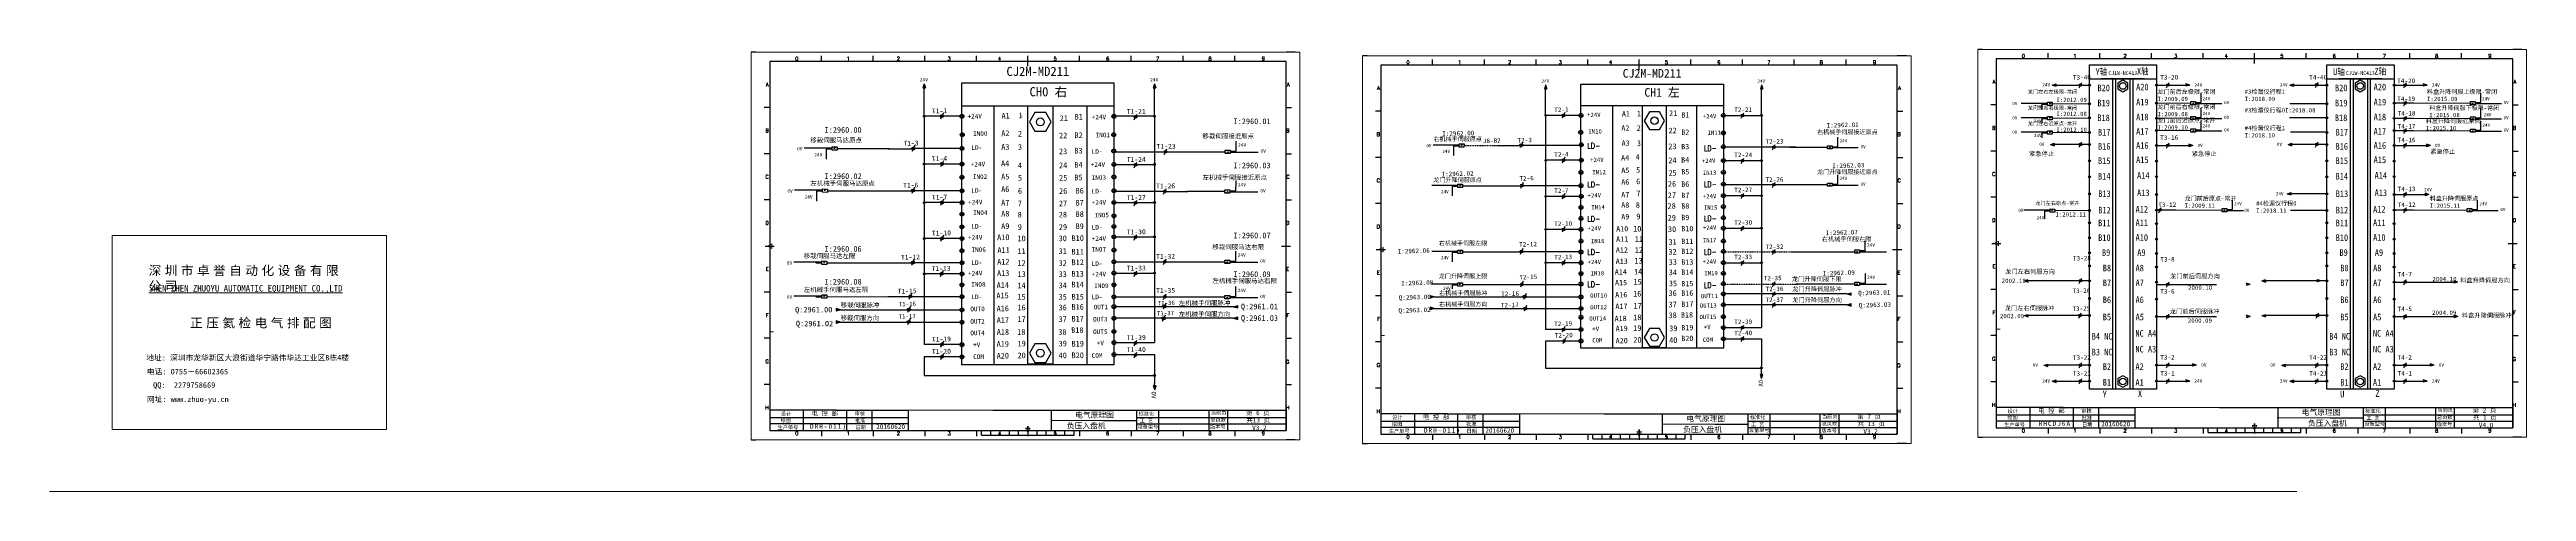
# Model space of a CAD drawing. Extents: x 2368 to 9674, y -1476 to 1321.
# Drawn here: x 2368 to 5049, y -358 to 121 of the extents above; entities that cross this region are included whole.
import ezdxf
from ezdxf.enums import TextEntityAlignment as Align

# ---------------------------------------------------------------- set-up
doc = ezdxf.new("R2010")
doc.units = 0
doc.header["$MEASUREMENT"] = 0
doc.linetypes.add('ACAD_ISO02W100', pattern=[15, 12, -3])
doc.linetypes.add('ACANSTGL', pattern=[0.11811, 0.07874, -0.03937])
doc.layers.add('1', color=3, linetype='Continuous', lineweight=20)
doc.layers.add('AE_BOR', color=1, linetype='Continuous')
doc.layers.add('SYMS', color=7, linetype='Continuous')
doc.styles.add('1', font='', dxfattribs={"height": 3.5})
doc.styles.add('HZ', font='', dxfattribs={"width": 0.8})
doc.styles.add('Standard_0.8', font='', dxfattribs={"width": 0.8})
doc.styles.add('WD', font='romans.shx', dxfattribs={"bigfont": 'gbcbig.shx'})
doc.styles.add('工程字', font='')
doc.styles.add('样式 2', font='')
doc.styles.get('1').set_extended_font_data('FangSong_GB2312')
doc.styles.get('HZ').set_extended_font_data('SimSun')
doc.styles.get('Standard_0.8').set_extended_font_data('FangSong_GB2312')
doc.styles.get('工程字').set_extended_font_data('SimSun')
doc.styles.get('样式 2').set_extended_font_data('NSimSun')

# ---------------------------------------------------------------- blocks, each defined once
blk = doc.blocks.new('WDDOT')
blk.add_hatch(color=256).paths.add_polyline_path([(0.5, 0, 1), (-0.5, 0, 1)])
blk.add_circle((0, 0), 0.5)
blk = doc.blocks.new('gb_a2_a')
for p, q in [((584, 410), (25, 410)), ((25, 410), (25, 10)), ((584, 10), (584, 410)), ((25, 10), (584, 10))]:
    blk.add_line(p, q)
at = {"lineweight": 9, "ltscale": 0.1}
blk.add_line((25, 116.9), (29, 116.9), dxfattribs=at)
at = {"layer": 'AE_BOR', "lineweight": 30}
for p, q in [((10, 420), (4.9, 420)), ((594, 420), (584, 420)), ((4.9, 0), (10, 0)), ((594, 0), (584, 0))]:
    blk.add_line(p, q, dxfattribs=at)
at = {"layer": 'AE_BOR', "color": 1, "lineweight": 15}
for p, q in [((4.9, 420), (598.9, 420)), ((4.9, 0), (4.9, 420)), ((598.9, 420), (598.9, 0)), ((22.5, 210), (27.5, 212.5)), ((27.5, 207.5), (22.5, 210)), ((27.5, 212.5), (27.5, 207.5)), ((598.9, 0), (4.9, 0)), ((304.5, 7.5), (302, 12.5)), ((302, 12.5), (307, 12.5)), ((307, 12.5), (304.5, 7.5))]:
    blk.add_line(p, q, dxfattribs=at)
at = {"layer": 'AE_BOR'}
for p, q in [((81, 410), (81, 416)), ((137, 410), (137, 416)), ((193, 410), (193, 416)), ((249, 410), (249, 416)), ((304.5, 410), (304.5, 416)), ((360.5, 410), (360.5, 416)), ((416.5, 410), (416.5, 416)), ((472.5, 410), (472.5, 416)), ((528.5, 410), (528.5, 416)), ((25, 360), (19, 360)), ((584, 360), (590, 360)), ((25, 310), (19, 310)), ((584, 310), (590, 310)), ((25, 260), (19, 260)), ((584, 260), (590, 260)), ((25, 160), (19, 160)), ((584, 160), (590, 160)), ((25, 110), (19, 110)), ((584, 110), (590, 110)), ((25, 60), (19, 60)), ((584, 60), (590, 60)), ((81, 10), (81, 4)), ((137, 10), (137, 4)), ((193, 10), (193, 4)), ((249, 10), (249, 4)), ((304.5, 10), (304.5, 4)), ((360.5, 10), (360.5, 4)), ((416.5, 10), (416.5, 4)), ((472.5, 10), (472.5, 4)), ((528.5, 10), (528.5, 4))]:
    blk.add_line(p, q, dxfattribs=at)
at = {"layer": 'AE_BOR', "color": 2, "lineweight": 30}
for p, q in [((304.5, 405), (304.5, 415)), ((20, 210), (30, 210)), ((579, 210), (589, 210)), ((254.5, 5), (254.5, 10)), ((254.5, 5), (354.5, 5)), ((264.5, 5), (264.5, 10)), ((274.5, 5), (274.5, 10)), ((284.5, 5), (284.5, 10)), ((294.5, 5), (294.5, 10)), ((304.5, 10), (304.5, 15)), ((304.5, 15), (304.5, 5)), ((304.5, 10), (304.5, 5)), ((314.5, 5), (314.5, 10)), ((324.5, 5), (324.5, 10)), ((334.5, 5), (334.5, 10)), ((344.5, 5), (344.5, 10)), ((354.5, 5), (354.5, 10))]:
    blk.add_line(p, q, dxfattribs=at)
at = {"layer": 'AE_BOR', "style": 'WD'}
for s, p in [('0', (54.3, 411)), ('1', (110.1, 411)), ('2', (164.4, 411)), ('3', (219.2, 411)), ('4', (273.8, 411)), ('5', (334.1, 411)), ('6', (390.8, 411)), ('7', (445, 411)), ('8', (501.7, 411)), ('9', (559.4, 411)), ('0', (54.3, 5)), ('1', (110.1, 5)), ('2', (164.4, 5)), ('3', (219.2, 5)), ('4', (273.8, 5)), ('5', (334.1, 5)), ('6', (390.8, 5)), ('7', (445, 5)), ('8', (501.7, 5)), ('9', (559.4, 5))]:
    blk.add_text(s, height=4, dxfattribs=at).set_placement(p, align=Align.CENTER)
for s, p in [('A', (24, 385)), ('A', (588, 385)), ('B', (24, 335)), ('B', (587.7, 335)), ('C', (24, 285)), ('C', (587.9, 285)), ('D', (24, 235)), ('D', (587.7, 235)), ('E', (24, 185)), ('E', (587.5, 185)), ('F', (24, 135)), ('F', (587.5, 135)), ('F', (587.5, 135)), ('G', (24, 85)), ('G', (587.5, 84.6)), ('H', (24, 35)), ('H', (587.7, 35))]:
    blk.add_text(s, height=4, dxfattribs=at).set_placement(p, align=Align.MIDDLE_RIGHT)

msp = doc.modelspace()

# ---------------------------------------------------------------- hatches: boundary and pattern name
for points in [[(3314.77358, 84.18992), (3316.18836, 79.77523), (3313.35881, 79.77523)], [(3564.11026, 84.18992), (3565.52504, 79.77523), (3562.69548, 79.77523)], [(3987.46057, 82.90226), (3988.78693, 78.76348), (3986.13422, 78.76348)], [(4221.2137, 82.90226), (4222.54006, 78.76348), (4219.88735, 78.76348)], [(4535.92688, 82.68539), (4540.17178, 84.04576), (4540.17178, 81.32503)], [(4684.70133, 82.68539), (4680.45643, 81.32503), (4680.45643, 84.04576)], [(4793.05615, 82.68539), (4797.30106, 84.04576), (4797.30106, 81.32503)], [(4941.83061, 82.68539), (4937.58571, 81.32503), (4937.58571, 84.04576)], [(4533.98721, 18.34826), (4538.23211, 19.70862), (4538.23211, 16.98789)], [(4688.0959, 17.23894), (4683.851, 15.87858), (4683.851, 18.59931)], [(4791.11649, 18.34826), (4795.36139, 19.70862), (4795.36139, 16.98789)], [(4945.22518, 17.23894), (4940.98028, 15.87858), (4940.98028, 18.59931)], [(4790.12172, -35.03076), (4794.36662, -33.6704), (4794.36662, -36.39113)], [(4943.71747, -35.77106), (4939.47257, -37.13142), (4939.47257, -34.41069)], [(4505.71727, -129.34107), (4509.96217, -127.98071), (4509.96217, -130.70144)], [(4750.10786, -133.25657), (4745.86296, -134.61694), (4745.86296, -131.89621)], [(4762.80734, -129.34107), (4767.05224, -127.98071), (4767.05224, -130.70144)], [(4975.03865, -130.67634), (4970.79375, -132.03671), (4970.79375, -129.31598)], [(3223.97174, -160.89219), (3219.55704, -162.30696), (3219.55704, -159.47741)], [(3649.67287, -157.39167), (3654.08756, -155.97689), (3654.08756, -158.80645)], [(3866.70884, -146.86222), (3862.57006, -148.18857), (3862.57006, -145.53586)], [(3866.70884, -159.36731), (3862.57006, -160.69366), (3862.57006, -158.04095)], [(4313.92865, -143.58048), (4318.06743, -142.25412), (4318.06743, -144.90683)], [(4313.92865, -155.33913), (4318.06743, -154.01278), (4318.06743, -156.66549)], [(3223.97174, -174.23095), (3219.55704, -175.64573), (3219.55704, -172.81617)], [(3649.67287, -169.93423), (3654.08756, -168.51945), (3654.08756, -171.34901)], [(4505.71727, -167.05193), (4509.96217, -165.69157), (4509.96217, -168.4123)], [(4750.10786, -168.05183), (4745.86296, -169.4122), (4745.86296, -166.69147)], [(4762.80734, -167.05193), (4767.05224, -165.69157), (4767.05224, -168.4123)], [(4975.03865, -168.10897), (4970.79375, -169.46933), (4970.79375, -166.7486)], [(4221.28691, -235.05151), (4219.96055, -230.91273), (4222.61327, -230.91273)], [(4526.88721, -220.87174), (4531.13211, -219.51138), (4531.13211, -222.23211)], [(4535.92688, -238.14132), (4540.17178, -236.78095), (4540.17178, -239.50168)], [(4684.70133, -237.93063), (4680.45643, -239.291), (4680.45643, -236.57027)], [(4692.1359, -220.66106), (4687.891, -222.02142), (4687.891, -219.30069)], [(4784.01649, -220.87174), (4788.26139, -219.51138), (4788.26139, -222.23211)], [(4793.05615, -238.14132), (4797.30106, -236.78095), (4797.30106, -239.50168)], [(4941.83061, -237.93063), (4937.58571, -239.291), (4937.58571, -236.57027)], [(4949.26518, -220.66106), (4945.02028, -222.02142), (4945.02028, -219.30069)], [(3564.22879, -247.41598), (3562.81401, -243.00129), (3565.64357, -243.00129)]]:
    msp.add_hatch(color=256).paths.add_polyline_path(points)
h = msp.add_hatch(color=256)
edge = h.paths.add_edge_path()
edge.add_arc((3314.77358, 48.87278), 0.9815, 0, 360)
h = msp.add_hatch(color=256)
edge = h.paths.add_edge_path()
edge.add_arc((3564.11026, 48.858), 0.9815, 0, 360)
h = msp.add_hatch(color=256)
edge = h.paths.add_edge_path()
edge.add_arc((3987.46057, 49.79244), 0.92016, 0, 360)
h = msp.add_hatch(color=256)
edge = h.paths.add_edge_path()
edge.add_arc((4221.2137, 49.77859), 0.92016, 0, 360)
h = msp.add_hatch(color=256)
edge = h.paths.add_edge_path()
edge.add_arc((3987.46057, 1.27628), 0.92016, 0, 360)
h = msp.add_hatch(color=256)
edge = h.paths.add_edge_path()
edge.add_arc((4221.2137, 0.86244), 0.92016, 0, 360)
h = msp.add_hatch(color=256)
edge = h.paths.add_edge_path()
edge.add_arc((3314.77358, -2.87779), 0.9815, 0, 360)
h = msp.add_hatch(color=256)
edge = h.paths.add_edge_path()
edge.add_arc((3564.11026, -3.31922), 0.9815, 0, 360)
h = msp.add_hatch(color=256)
edge = h.paths.add_edge_path()
edge.add_arc((3314.77358, -44.70688), 0.9815, 0, 360)
h = msp.add_hatch(color=256)
edge = h.paths.add_edge_path()
edge.add_arc((3564.11026, -44.51248), 0.9815, 0, 360)
h = msp.add_hatch(color=256)
edge = h.paths.add_edge_path()
edge.add_arc((3987.46057, -37.89716), 0.92016, 0, 360)
h = msp.add_hatch(color=256)
edge = h.paths.add_edge_path()
edge.add_arc((4221.2137, -37.10819), 0.92016, 0, 360)
h = msp.add_hatch(color=256)
edge = h.paths.add_edge_path()
edge.add_arc((3987.46057, -73.74526), 0.92016, 0, 360)
h = msp.add_hatch(color=256)
edge = h.paths.add_edge_path()
edge.add_arc((4221.2137, -72.42362), 0.92016, 0, 360)
h = msp.add_hatch(color=256)
edge = h.paths.add_edge_path()
edge.add_arc((3314.77358, -83.58208), 0.9815, 0, 360)
h = msp.add_hatch(color=256)
edge = h.paths.add_edge_path()
edge.add_arc((3564.11026, -81.74919), 0.9815, 0, 360)
h = msp.add_hatch(color=256)
edge = h.paths.add_edge_path()
edge.add_arc((3314.77358, -121.92654), 0.9815, 0, 360)
h = msp.add_hatch(color=256)
edge = h.paths.add_edge_path()
edge.add_arc((3564.11026, -120.99313), 0.9815, 0, 360)
h = msp.add_hatch(color=256)
edge = h.paths.add_edge_path()
edge.add_arc((3987.46057, -109.8468), 0.92016, 0, 360)
h = msp.add_hatch(color=256)
edge = h.paths.add_edge_path()
edge.add_arc((4221.2137, -109.79854), 0.92016, 0, 360)
h = msp.add_hatch(color=256)
edge = h.paths.add_edge_path()
edge.add_arc((3564.11026, -231.9212), 0.9815, 0, 360)
h = msp.add_hatch(color=256)
edge = h.paths.add_edge_path()
edge.add_arc((4221.1952, -223.75812), 0.92016, 0, 360)

# ---------------------------------------------------------------- linework, layer by layer
for p, q in [((3314.77358, 84.18992), (3313.35881, 79.77523)), ((3314.77358, 84.18992), (3316.18836, 79.77523)), ((3564.11026, 84.18992), (3562.69548, 79.77523)), ((3564.11026, 84.18992), (3565.52504, 79.77523)), ((3987.46057, 82.90226), (3986.13422, 78.76348)), ((3987.46057, 82.90226), (3988.78693, 78.76348)), ((4221.2137, 82.90226), (4219.88735, 78.76348)), ((4221.2137, 82.90226), (4222.54006, 78.76348)), ((4535.92688, 82.68539), (4540.17178, 84.04576)), ((4535.92688, 82.68539), (4540.17178, 81.32503)), ((4540.17178, 81.32503), (4540.17178, 84.04576)), ((4540.17178, 82.68539), (4576.11835, 82.68539)), ((4565.15755, 79.811), (4567.81472, 85.55978)), ((4576.11835, 104.77825), (4648.75476, 104.77825)), ((4576.11835, -246.71174), (4576.11835, 104.77825)), ((4576.11835, 89.60362), (4648.75476, 89.60362)), ((4588.98271, 89.68691), (4635.79359, 89.68691)), ((4601.61645, -246.71174), (4601.61645, 89.68691)), ((4623.03709, 89.68691), (4623.03709, -246.71174)), ((4648.75476, 104.77825), (4648.75476, -246.71174)), ((4648.75476, 82.68539), (4684.70133, 82.68539)), ((4659.70031, 79.811), (4662.35748, 85.55978)), ((4684.70133, 82.68539), (4680.45643, 84.04576)), ((4684.70133, 82.68539), (4680.45643, 81.32503)), ((4793.05615, 82.68539), (4797.30106, 84.04576)), ((4793.05615, 82.68539), (4797.30106, 81.32503)), ((4797.30106, 81.32503), (4797.30106, 84.04576)), ((4797.30106, 82.68539), (4833.24763, 82.68539)), ((4821.00103, 79.91508), (4823.65821, 85.66385)), ((4833.24763, 104.77825), (4905.88404, 104.77825)), ((4833.24763, -246.71174), (4833.24763, 104.77825)), ((4833.24763, 89.60362), (4905.88404, 89.60362)), ((4846.11199, 89.68691), (4892.92287, 89.68691)), ((4858.74573, -246.71174), (4858.74573, 89.68691)), ((4880.16637, 89.68691), (4880.16637, -246.71174)), ((4905.88404, 104.77825), (4905.88404, -246.71174)), ((4905.88404, 82.68539), (4941.83061, 82.68539)), ((4916.57731, 79.70439), (4919.23448, 85.45317)), ((4941.83061, 82.68539), (4937.58571, 84.04576)), ((4941.83061, 82.68539), (4937.58571, 81.32503)), ((3313.35881, 79.77523), (3316.18836, 79.77523)), ((3314.77358, 48.858), (3314.77358, 79.77523)), ((3355.5478, 60.34545), (3520.0968, 60.34545)), ((3562.69548, 79.77523), (3565.52504, 79.77523)), ((3564.11026, 48.858), (3564.11026, 79.77523)), ((3986.13422, 78.76348), (3988.78693, 78.76348)), ((3987.46057, 49.77859), (3987.46057, 78.76348)), ((4025.6864, 60.54807), (4179.95109, 60.54807)), ((4219.88735, 78.76348), (4222.54006, 78.76348)), ((4221.2137, 49.77859), (4221.2137, 78.76348)), ((4530.78501, 62.77239), (4502.40432, 62.77239)), ((4530.77951, 60.72525), (4530.78861, 64.12021)), ((4535.86602, 60.71163), (4530.77951, 60.72525)), ((4530.78861, 64.12021), (4535.87511, 64.10659)), ((4535.87511, 64.10659), (4535.86602, 60.71163)), ((4686.02228, 61.34805), (4686.03137, 64.74301)), ((4691.10878, 61.33443), (4686.02228, 61.34805)), ((4686.03137, 64.74301), (4691.11787, 64.72939)), ((4691.11787, 64.72939), (4691.10878, 61.33443)), ((4691.11238, 62.68225), (4719.49307, 62.68225)), ((4916.57731, 60.18751), (4919.23448, 65.93629)), ((4988.59521, 61.34805), (4988.6043, 64.74301)), ((4993.68171, 61.33443), (4988.59521, 61.34805)), ((4988.6043, 64.74301), (4993.6908, 64.72939)), ((4993.6908, 64.72939), (4993.68171, 61.33443)), ((4993.68531, 62.68225), (5022.066, 62.68225)), ((3356.09841, 48.858), (3314.77358, 48.858)), ((3314.77358, 48.858), (3314.77358, -2.87779)), ((3335.436, 52.50679), (3332.42311, 45.76276)), ((3564.11026, 48.858), (3520.0968, 48.84411)), ((3542.06049, 45.20554), (3544.89481, 51.33757)), ((3564.11026, 48.858), (3564.11026, -3.31922)), ((4026.20259, 49.77859), (3987.46057, 49.77859)), ((3987.46057, 49.77859), (3987.46057, 1.27628)), ((4008.2695, 53.05676), (4005.44493, 46.73423)), ((4199.229, 46.79107), (4201.88617, 52.53985)), ((4221.2137, 49.77859), (4221.2137, 0.86244)), ((4530.78501, 47.21608), (4502.40432, 47.21608)), ((4530.78501, 31.70334), (4502.40432, 31.70334)), ((4530.77951, 45.16894), (4530.78861, 48.5639)), ((4535.86602, 45.15532), (4530.77951, 45.16894)), ((4530.77951, 29.6562), (4530.78861, 33.05116)), ((4535.86602, 29.64258), (4530.77951, 29.6562)), ((4530.78861, 48.5639), (4535.87511, 48.55028)), ((4530.78861, 33.05116), (4535.87511, 33.03754)), ((4535.87511, 48.55028), (4535.86602, 45.15532)), ((4535.87511, 33.03754), (4535.86602, 29.64258)), ((4686.02228, 45.27973), (4686.03137, 48.67469)), ((4691.10878, 45.26611), (4686.02228, 45.27973)), ((4686.02228, 31.75883), (4686.03137, 35.15379)), ((4691.10878, 31.74521), (4686.02228, 31.75883)), ((4686.03137, 48.67469), (4691.11787, 48.66107)), ((4686.03137, 35.15379), (4691.11787, 35.14017)), ((4691.11787, 48.66107), (4691.10878, 45.26611)), ((4691.11787, 35.14017), (4691.10878, 31.74521)), ((4691.11238, 46.61393), (4719.49307, 46.61393)), ((4691.11238, 33.09303), (4719.49307, 33.09303)), ((4916.57731, 43.69129), (4919.23448, 49.44006)), ((4916.57731, 30.34329), (4919.23448, 36.09207)), ((4988.59521, 44.85183), (4988.6043, 48.24679)), ((4993.68171, 44.8382), (4988.59521, 44.85183)), ((4988.59521, 31.50383), (4988.6043, 34.89879)), ((4993.68171, 31.49021), (4988.59521, 31.50383)), ((4988.6043, 48.24679), (4993.6908, 48.23317)), ((4988.6043, 34.89879), (4993.6908, 34.88517)), ((4993.6908, 48.23317), (4993.68171, 44.8382)), ((4993.6908, 34.88517), (4993.68171, 31.49021)), ((4993.68531, 46.18602), (5022.066, 46.18602)), ((4993.68531, 32.83803), (5022.066, 32.83803)), ((3215.11079, 14.35228), (3184.83806, 14.35228)), ((3215.10493, 12.16395), (3215.11463, 15.78524)), ((3220.53054, 12.14942), (3215.10493, 12.16395)), ((3215.11463, 15.78524), (3220.54023, 15.77071)), ((3220.54023, 15.77071), (3220.53054, 12.14942)), ((3220.53496, 13.8014), (3277.26344, 13.8014)), ((3275.80658, 13.76715), (3301.73059, 13.76715)), ((3304.54166, 17.50871), (3301.52878, 10.76468)), ((3356.2031, 13.85992), (3304.54166, 13.85992)), ((3335.436, 0.77099), (3332.42311, -5.97303)), ((3519.90886, 10.45385), (3575.84136, 10.45385)), ((3574.39774, 7.33058), (3577.23205, 13.46261)), ((3576.63031, 10.35504), (3600.71679, 10.35504)), ((3597.84816, 10.22359), (3640.39022, 10.22359)), ((3640.39022, 8.56335), (3640.39992, 12.18464)), ((3645.81583, 8.54882), (3640.39022, 8.56335)), ((3640.39992, 12.18464), (3645.82552, 12.17011)), ((3645.82552, 12.17011), (3645.81583, 8.54882)), ((3645.81966, 9.98178), (3676.0924, 9.98178)), ((3893.97502, 17.55398), (3865.59433, 17.55398)), ((3893.96953, 15.50242), (3893.97862, 18.89738)), ((3899.05603, 15.4888), (3893.96953, 15.50242)), ((3893.97862, 18.89738), (3899.06512, 18.88376)), ((3899.06512, 18.88376), (3899.05603, 15.4888)), ((3935.58069, 17.40135), (3959.81989, 17.40135)), ((3962.51982, 20.90906), (3959.69525, 14.58653)), ((4025.9445, 1.27628), (3987.46057, 1.27628)), ((3987.46057, 1.27628), (3987.46057, -182.12392)), ((4008.2695, 4.55445), (4005.44493, -1.76807)), ((4179.95109, 0.86244), (4221.2137, 0.86244)), ((4199.229, -2.11856), (4201.88617, 3.63022)), ((4221.2137, 0.86244), (4221.2137, -180.02294)), ((4233.12614, 12.43608), (4235.78331, 18.18486)), ((4292.45673, 13.59662), (4292.46582, 16.99158)), ((4297.54324, 13.583), (4292.45673, 13.59662)), ((4292.46582, 16.99158), (4297.55233, 16.97796)), ((4297.55233, 16.97796), (4297.54324, 13.583)), ((4297.54683, 14.93081), (4325.92752, 14.93081)), ((4533.98721, 18.34826), (4538.23211, 19.70862)), ((4533.98721, 18.34826), (4538.23211, 16.98789)), ((4576.11835, 18.23332), (4538.17093, 18.23332)), ((4538.23211, 16.98789), (4538.23211, 19.70862)), ((4565.15755, 15.35894), (4567.81472, 21.10771)), ((4648.75476, 17.28884), (4683.91051, 17.28884)), ((4659.70031, 14.41445), (4662.35748, 20.16323)), ((4688.0959, 17.23894), (4683.851, 18.59931)), ((4683.851, 18.59931), (4683.851, 15.87858)), ((4688.0959, 17.23894), (4683.851, 15.87858)), ((4791.11649, 18.34826), (4795.36139, 19.70862)), ((4791.11649, 18.34826), (4795.36139, 16.98789)), ((4833.24763, 18.23332), (4795.3002, 18.23332)), ((4795.36139, 16.98789), (4795.36139, 19.70862)), ((4820.95293, 15.46301), (4823.6101, 21.21179)), ((4905.88404, 17.28884), (4941.03979, 17.28884)), ((4916.57731, 14.41445), (4919.23448, 20.16323)), ((4945.22518, 17.23894), (4940.98028, 18.59931)), ((4940.98028, 18.59931), (4940.98028, 15.87858)), ((4945.22518, 17.23894), (4940.98028, 15.87858)), ((3355.8231, -2.87779), (3314.77358, -2.87779)), ((3314.77358, -2.87779), (3314.77358, -198.50468)), ((3520.0968, -3.31922), (3564.11026, -3.31922)), ((3542.06049, -6.96474), (3544.89481, -0.83271)), ((3564.11026, -3.31922), (3564.11026, -196.26363)), ((3892.47812, -26.05871), (3864.09743, -26.05871)), ((3892.47263, -28.11027), (3892.48172, -24.71531)), ((3892.48172, -24.71531), (3897.56822, -24.72893)), ((3897.56822, -24.72893), (3897.55913, -28.12389)), ((3936.21544, -26.39839), (3960.56848, -26.39839)), ((3963.15458, -22.89068), (3960.33, -29.21321)), ((4233.12614, -28.15412), (4235.78331, -22.40534)), ((4292.45673, -26.99358), (4292.46582, -23.59861)), ((4292.46582, -23.59861), (4297.55233, -23.61224)), ((4297.55233, -23.61224), (4297.54324, -27.0072)), ((4297.54683, -25.65938), (4325.92752, -25.65938)), ((3204.55649, -31.32537), (3174.28375, -31.32537)), ((3204.55063, -33.5137), (3204.56033, -29.89241)), ((3209.97623, -33.52823), (3204.55063, -33.5137)), ((3204.56033, -29.89241), (3209.98593, -29.90693)), ((3209.98593, -29.90693), (3209.97623, -33.52823)), ((3275.49264, -31.77021), (3301.72908, -31.77021)), ((3304.22772, -28.02866), (3301.21483, -34.77268)), ((3355.8231, -31.93357), (3303.32849, -31.93357)), ((3314.77358, -44.70688), (3314.77358, -44.70688)), ((3335.436, -41.0581), (3332.42311, -47.80212)), ((3520.0968, -32.29216), (3575.31938, -32.29216)), ((3542.06049, -48.158), (3544.89481, -42.02597)), ((3564.11026, -44.51248), (3564.11026, -44.51248)), ((3573.78142, -35.61952), (3576.61574, -29.48749)), ((3576.07282, -32.64409), (3600.10047, -32.64409)), ((3640.26443, -32.6133), (3599.30605, -32.55315)), ((3640.25958, -34.42395), (3640.26928, -30.80266)), ((3645.68519, -34.43848), (3640.25958, -34.42395)), ((3640.26928, -30.80266), (3645.69488, -30.81719)), ((3645.69488, -30.81719), (3645.68519, -34.43848)), ((3645.68902, -33.00081), (3675.96176, -33.00081)), ((3897.55913, -28.12389), (3892.47263, -28.11027)), ((4008.2695, -34.61899), (4005.44493, -40.94151)), ((4199.25346, -40.08919), (4201.91063, -34.34041)), ((4297.54324, -27.0072), (4292.45673, -26.99358)), ((4533.605, -52.91839), (4505.22431, -52.91839)), ((4533.56239, -54.96553), (4533.57148, -51.57057)), ((4533.6086, -51.57057), (4538.6951, -51.58419)), ((4538.65799, -51.58419), (4538.6489, -54.97915)), ((4651.15045, -55.69003), (4653.80762, -49.94125)), ((4719.69291, -54.52949), (4719.702, -51.13453)), ((4719.702, -51.13453), (4724.7885, -51.14815)), ((4724.7885, -51.14815), (4724.77941, -54.54311)), ((4724.78301, -53.19529), (4742.80829, -53.19529)), ((4790.12172, -35.03076), (4794.36662, -33.6704)), ((4790.12172, -35.03076), (4794.36662, -36.39113)), ((4832.29086, -35.20261), (4794.34344, -35.20261)), ((4794.36662, -36.39113), (4794.36662, -33.6704)), ((4905.88404, -35.77106), (4939.47257, -35.77106)), ((4916.57731, -38.64545), (4919.23448, -32.89667)), ((4916.57731, -55.69003), (4919.23448, -49.94125)), ((4943.71747, -35.77106), (4939.47257, -34.41069)), ((4939.47257, -34.41069), (4939.47257, -37.13142)), ((4943.71747, -35.77106), (4939.47257, -37.13142)), ((4985.11551, -54.52949), (4985.1246, -51.13453)), ((4985.1246, -51.13453), (4990.21111, -51.14815)), ((4990.21111, -51.14815), (4990.20201, -54.54311)), ((4990.20561, -53.19529), (5018.5863, -53.19529)), ((3335.436, -79.9333), (3332.42311, -86.67732)), ((3542.06049, -85.39471), (3544.89481, -79.26268)), ((4008.2695, -70.46709), (4005.44493, -76.78961)), ((4199.229, -75.40462), (4201.88617, -69.65584)), ((4538.6489, -54.97915), (4533.56239, -54.96553)), ((4724.77941, -54.54311), (4719.69291, -54.52949)), ((4990.20201, -54.54311), (4985.11551, -54.52949)), ((3303.95241, -106.06659), (3300.93953, -112.81062)), ((3314.77358, -83.58208), (3314.77358, -83.58208)), ((3564.11026, -81.74919), (3564.11026, -81.74919)), ((3573.78142, -111.80087), (3576.61574, -105.66884)), ((3640.02331, -110.53959), (3640.03301, -106.9183)), ((3640.03301, -106.9183), (3645.45861, -106.93283)), ((3645.45861, -106.93283), (3645.44892, -110.55412)), ((3892.47812, -97.5985), (3864.09743, -97.5985)), ((3892.47263, -99.65006), (3892.48172, -96.2551)), ((3897.55913, -99.66368), (3892.47263, -99.65006)), ((3892.48172, -96.2551), (3897.56822, -96.26872)), ((3897.56822, -96.26872), (3897.55913, -99.66368)), ((3935.87026, -97.89214), (3960.49267, -97.89214)), ((3962.80939, -94.38444), (3959.98481, -100.70696)), ((4008.2695, -106.56863), (4005.44493, -112.89115)), ((4199.229, -112.77954), (4201.88617, -107.03076)), ((4233.12614, -100.91921), (4235.78331, -95.17043)), ((4322.00313, -99.34962), (4322.01245, -95.8676)), ((4327.22005, -99.36358), (4322.00313, -99.34962)), ((4322.01245, -95.8676), (4327.22938, -95.88157)), ((4327.22938, -95.88157), (4327.22005, -99.36358)), ((4327.22376, -97.98121), (4356.33216, -97.98121)), ((3203.96027, -109.33616), (3173.68753, -109.33616)), ((3203.95441, -111.52449), (3203.9641, -107.9032)), ((3209.38001, -111.53902), (3203.95441, -111.52449)), ((3203.9641, -107.9032), (3209.38971, -107.91773)), ((3209.38971, -107.91773), (3209.38001, -111.53902)), ((3209.38486, -109.72837), (3279.47504, -109.79567)), ((3275.21734, -109.80814), (3301.09023, -109.80814)), ((3355.5478, -109.97151), (3303.05319, -109.97151)), ((3314.77358, -121.92654), (3314.77358, -121.92654)), ((3335.08777, -118.27775), (3332.07489, -125.02178)), ((3520.0968, -108.87191), (3600.11041, -108.87191)), ((3542.06049, -124.63865), (3544.89481, -118.50662)), ((3564.11026, -120.99313), (3564.11026, -120.99313)), ((3645.44892, -110.55412), (3640.02331, -110.53959)), ((3645.45275, -109.11645), (3675.72549, -109.11645)), ((3892.22003, -133.00341), (3863.83934, -133.00341)), ((3892.21453, -135.05496), (3892.22362, -131.66)), ((3892.22362, -131.66), (3897.31013, -131.67362)), ((3897.31013, -131.67362), (3897.30104, -135.06858)), ((3897.30558, -133.3711), (3940.20374, -133.40981)), ((3935.88798, -133.42758), (3960.50255, -133.42758)), ((3963.04736, -129.91987), (3960.22279, -136.2424)), ((4233.12614, -135.84709), (4235.78331, -130.09831)), ((4322.05613, -134.35471), (4322.06545, -130.8727)), ((4322.06545, -130.8727), (4327.28238, -130.88667)), ((4327.28238, -130.88667), (4327.27305, -134.36868)), ((4327.27675, -132.9863), (4356.38515, -132.9863)), ((4505.71727, -129.34107), (4509.96217, -127.98071)), ((4505.71727, -129.34107), (4509.96217, -130.70144)), ((4576.11835, -129.30482), (4510.00924, -129.30482)), ((4565.15755, -132.17921), (4567.81472, -126.43043)), ((4649.79358, -133.25657), (4713.72085, -133.25657)), ((4659.72512, -136.13096), (4662.38229, -130.38219)), ((4750.10786, -133.25657), (4745.86296, -131.89621)), ((4750.10786, -133.25657), (4745.86296, -134.61694)), ((4762.80734, -129.34107), (4767.05224, -127.98071)), ((4762.80734, -129.34107), (4767.05224, -130.70144)), ((4833.20843, -129.30482), (4767.09931, -129.30482)), ((4906.92286, -130.67634), (4970.85013, -130.67634)), ((4916.57731, -133.55073), (4919.23448, -127.80195)), ((4975.03865, -130.67634), (4970.79375, -129.31598)), ((4975.03865, -130.67634), (4970.79375, -132.03671)), ((3203.96027, -146.13346), (3173.68753, -146.13346)), ((3203.95441, -148.32179), (3203.9641, -144.7005)), ((3209.38001, -148.33632), (3203.95441, -148.32179)), ((3203.9641, -144.7005), (3209.38971, -144.71503)), ((3209.38971, -144.71503), (3209.38001, -148.33632)), ((3209.38486, -146.52567), (3282.26501, -146.59297)), ((3223.97174, -160.89219), (3219.55704, -159.47741)), ((3219.55704, -159.47741), (3219.55704, -162.30696)), ((3275.21734, -146.54366), (3301.28372, -146.54366)), ((3299.73258, -156.98727), (3296.71969, -163.73129)), ((3301.17986, -142.80211), (3298.16697, -149.54613)), ((3355.5478, -146.70702), (3300.78752, -146.70702)), ((3520.0968, -146.84621), (3600.11041, -146.84621)), ((3649.67287, -157.39167), (3520.0968, -157.39167)), ((3576.26569, -153.48675), (3573.25281, -160.23078)), ((3573.78142, -149.69756), (3576.61574, -143.56553)), ((3640.02331, -148.97799), (3640.03301, -145.3567)), ((3645.44892, -148.99252), (3640.02331, -148.97799)), ((3640.03301, -145.3567), (3645.45861, -145.37123)), ((3645.45861, -145.37123), (3645.44892, -148.99252)), ((3645.45275, -147.55485), (3675.72549, -147.55485)), ((3649.67287, -157.39167), (3654.08756, -155.97689)), ((3649.67287, -157.39167), (3654.08756, -158.80645)), ((3654.08756, -158.80645), (3654.08756, -155.97689)), ((3866.70884, -146.86222), (3862.57006, -145.53586)), ((3862.57006, -145.53586), (3862.57006, -148.18857)), ((3866.70884, -146.86222), (3862.57006, -148.18857)), ((3866.70884, -159.36731), (3862.57006, -158.04095)), ((3862.57006, -158.04095), (3862.57006, -160.69366)), ((3866.70884, -159.36731), (3862.57006, -160.69366)), ((3866.70884, -146.86222), (4025.6864, -146.86222)), ((3866.70884, -159.36731), (4025.6864, -159.36731)), ((3897.30104, -135.06858), (3892.21453, -135.05496)), ((3966.2215, -143.24841), (3963.39692, -149.57094)), ((3966.86315, -156.06433), (3964.03858, -162.38685)), ((4313.92865, -143.58048), (4179.95109, -143.58048)), ((4313.92865, -155.33913), (4179.95109, -155.33913)), ((4233.12614, -146.62714), (4235.78331, -140.87837)), ((4233.12614, -158.33122), (4235.78331, -152.58244)), ((4313.92865, -143.58048), (4318.06743, -142.25412)), ((4313.92865, -143.58048), (4318.06743, -144.90683)), ((4313.92865, -155.33913), (4318.06743, -154.01278)), ((4313.92865, -155.33913), (4318.06743, -156.66549)), ((4318.06743, -144.90683), (4318.06743, -142.25412)), ((4318.06743, -156.66549), (4318.06743, -154.01278)), ((4327.27305, -134.36868), (4322.05613, -134.35471)), ((3223.97174, -160.89219), (3219.55704, -162.30696)), ((3223.97174, -174.23095), (3219.55704, -172.81617)), ((3219.55704, -172.81617), (3219.55704, -175.64573)), ((3223.97174, -174.23095), (3219.55704, -175.64573)), ((3223.97174, -160.89219), (3355.5478, -160.89219)), ((3223.97174, -174.23095), (3355.5478, -174.23095)), ((3299.44351, -170.32603), (3296.43062, -177.07006)), ((3649.67287, -169.93423), (3520.0968, -169.93423)), ((3575.39845, -166.57284), (3572.38556, -173.31687)), ((3649.67287, -169.93423), (3654.08756, -168.51945)), ((3649.67287, -169.93423), (3654.08756, -171.34901)), ((3654.08756, -171.34901), (3654.08756, -168.51945)), ((4025.6864, -182.12392), (3987.46057, -182.12392)), ((4008.2695, -178.84575), (4005.44493, -185.16828)), ((4179.97719, -180.02294), (4221.2137, -180.02294)), ((4199.24205, -183.00394), (4201.89922, -177.25516)), ((4505.71727, -167.05193), (4509.96217, -165.69157)), ((4505.71727, -167.05193), (4509.96217, -168.4123)), ((4576.11835, -167.01568), (4510.00924, -167.01568)), ((4564.59721, -169.89007), (4567.25438, -164.14129)), ((4649.79358, -168.05183), (4713.72085, -168.05183)), ((4659.70031, -170.92622), (4662.35748, -165.17744)), ((4750.10786, -168.05183), (4745.86296, -166.69147)), ((4750.10786, -168.05183), (4745.86296, -169.4122)), ((4762.80734, -167.05193), (4767.05224, -165.69157)), ((4762.80734, -167.05193), (4767.05224, -168.4123)), ((4833.20843, -167.01568), (4767.09931, -167.01568)), ((4821.68728, -169.89007), (4824.34445, -164.14129)), ((4906.92286, -168.10897), (4970.85013, -168.10897)), ((4916.57731, -171.08997), (4919.23448, -165.34119)), ((4975.03865, -168.10897), (4970.79375, -166.7486)), ((4975.03865, -168.10897), (4970.79375, -169.46933)), ((3355.5478, -198.50468), (3314.77358, -198.50468)), ((3355.5478, -211.79998), (3314.77358, -211.79998)), ((3314.77358, -211.79998), (3314.77358, -231.9212)), ((3335.436, -194.85589), (3332.42311, -201.59992)), ((3335.436, -208.1512), (3332.42311, -214.89523)), ((3520.0968, -209.25561), (3564.11026, -209.25561)), ((3520.12465, -196.26363), (3564.11026, -196.26363)), ((3542.07442, -199.90915), (3544.90873, -193.77712)), ((3542.07442, -212.90113), (3544.90873, -206.7691)), ((3564.11026, -209.25561), (3564.11026, -240.45691)), ((4025.6864, -194.58828), (3987.46057, -194.58828)), ((3987.46057, -194.58828), (3987.46057, -223.8395)), ((4008.86441, -191.31011), (4006.03983, -197.63263)), ((4179.95109, -192.20292), (4221.2137, -192.20292)), ((4199.229, -195.18392), (4201.88617, -189.43515)), ((4221.2137, -192.20292), (4221.2137, -221.45414)), ((4221.2137, -192.20292), (4221.2137, -192.20292)), ((3564.11026, -231.9212), (3564.11026, -231.9212)), ((3564.11026, -243.00129), (3564.11026, -240.45691)), ((3987.46057, -223.8395), (4221.2137, -223.8395)), ((4221.28691, -235.05151), (4219.96055, -230.91273)), ((4222.61327, -230.91273), (4219.96055, -230.91273)), ((4221.2137, -230.91273), (4221.2137, -221.45414)), ((4221.28691, -235.05151), (4222.61327, -230.91273)), ((4526.88721, -220.87174), (4531.13211, -219.51138)), ((4526.88721, -220.87174), (4531.13211, -222.23211)), ((4576.11835, -220.87174), (4531.07093, -220.87174)), ((4531.13211, -222.23211), (4531.13211, -219.51138)), ((4535.92688, -238.14132), (4540.17178, -236.78095)), ((4535.92688, -238.14132), (4540.17178, -239.50168)), ((4540.17178, -239.50168), (4540.17178, -236.78095)), ((4540.17178, -238.14132), (4576.11835, -238.14132)), ((4565.15755, -223.74613), (4567.81472, -217.99735)), ((4565.15755, -241.01571), (4567.81472, -235.26693)), ((4648.75476, -220.66106), (4688.31051, -220.66106)), ((4648.75476, -237.93063), (4684.70133, -237.93063)), ((4659.70031, -223.53545), (4662.35748, -217.78667)), ((4659.70031, -240.91163), (4662.35748, -235.16285)), ((4684.70133, -237.93063), (4680.45643, -236.57027)), ((4684.70133, -237.93063), (4680.45643, -239.291)), ((4692.1359, -220.66106), (4687.891, -219.30069)), ((4687.891, -219.30069), (4687.891, -222.02142)), ((4692.1359, -220.66106), (4687.891, -222.02142)), ((4784.01649, -220.87174), (4788.26139, -219.51138)), ((4784.01649, -220.87174), (4788.26139, -222.23211)), ((4833.24763, -220.87174), (4788.2002, -220.87174)), ((4788.26139, -222.23211), (4788.26139, -219.51138)), ((4793.05615, -238.14132), (4797.30106, -236.78095)), ((4793.05615, -238.14132), (4797.30106, -239.50168)), ((4797.30106, -239.50168), (4797.30106, -236.78095)), ((4797.30106, -238.14132), (4833.24763, -238.14132)), ((4820.95293, -223.64206), (4823.6101, -217.89328)), ((4820.95293, -240.91163), (4823.6101, -235.16285)), ((4905.88404, -220.66106), (4945.43979, -220.66106)), ((4905.88404, -237.93063), (4941.83061, -237.93063)), ((4916.57731, -223.64206), (4919.23448, -217.89328)), ((4916.57731, -240.91163), (4919.23448, -235.16285)), ((4941.83061, -237.93063), (4937.58571, -236.57027)), ((4941.83061, -237.93063), (4937.58571, -239.291)), ((4949.26518, -220.66106), (4945.02028, -219.30069)), ((4945.02028, -219.30069), (4945.02028, -222.02142)), ((4949.26518, -220.66106), (4945.02028, -222.02142)), ((3564.22879, -247.41598), (3562.81401, -243.00129)), ((3565.64357, -243.00129), (3562.81401, -243.00129)), ((3564.22879, -247.41598), (3565.64357, -243.00129)), ((4547.75329, -266.78033), (4475.3223, -266.78033)), ((4475.3223, -266.78033), (4475.3223, -288.77743)), ((4511.59577, -266.78033), (4511.59577, -288.77743)), ((4547.75329, -266.78033), (4625.3644, -266.78033)), ((4558.35778, -266.78033), (4558.35778, -288.77743)), ((4648.75476, -246.71174), (4576.11835, -246.71174)), ((4585.80392, -266.78033), (4585.80392, -288.78033)), ((4635.79359, -246.71174), (4588.98271, -246.71174)), ((4625.3644, -266.78033), (4625.3644, -288.77743)), ((4716.85546, -266.78033), (4836.75546, -266.78033)), ((4779.92085, -266.78033), (4779.92085, -288.77743)), ((4905.88404, -246.71174), (4833.24763, -246.71174)), ((4836.75546, -266.78033), (4974.32664, -266.78033)), ((4892.92287, -246.71174), (4846.11199, -246.71174)), ((4872.55001, -266.78033), (4872.55001, -288.77743)), ((4974.32664, -266.78033), (5034.3223, -266.78033)), ((3219.82611, -269.68951), (3147.39512, -269.68951)), ((3147.39512, -269.68951), (3147.39512, -291.68661)), ((3147.39512, -291.68661), (3706.39512, -291.68661)), ((3183.66859, -269.68951), (3183.66859, -291.68661)), ((3219.82611, -269.68951), (3297.43722, -269.68951)), ((3230.4306, -269.68951), (3230.4306, -291.68661)), ((3257.87675, -269.68951), (3257.87675, -291.68951)), ((3297.43722, -269.68951), (3297.43722, -291.68661)), ((3388.92828, -269.68951), (3508.82828, -269.68951)), ((3451.99367, -269.68951), (3451.99367, -291.68661)), ((3508.82828, -269.68951), (3646.39946, -269.68951)), ((3508.82828, -280.68951), (3544.59191, -280.68951)), ((3544.62283, -269.68951), (3544.62283, -291.68661)), ((3646.39946, -269.68951), (3706.39512, -269.68951)), ((3881.53758, -273.6283), (3809.10659, -273.6283)), ((3809.10659, -273.6283), (3809.10659, -295.6254)), ((3845.38006, -273.6283), (3845.38006, -295.6254)), ((3881.53758, -273.6283), (3959.14869, -273.6283)), ((3892.14207, -273.6283), (3892.14207, -295.6254)), ((3919.58822, -273.6283), (3919.58822, -295.6283)), ((3959.14869, -273.6283), (3959.14869, -295.6254)), ((4050.63975, -273.6283), (4170.53975, -273.6283)), ((4113.70514, -273.6283), (4113.70514, -295.6254)), ((4170.53975, -273.6283), (4308.11093, -273.6283)), ((4170.53975, -284.6283), (4206.30338, -284.6283)), ((4206.3343, -273.6283), (4206.3343, -295.6254)), ((4308.11093, -273.6283), (4368.10659, -273.6283)), ((4475.3223, -288.77743), (5034.3223, -288.77743)), ((4836.75546, -277.78033), (4872.51909, -277.78033)), ((3809.10659, -295.6254), (4368.10659, -295.6254))]:
    msp.add_line(p, q)
at = {"lineweight": -3}
for p, q in [((4575.07953, 82.68539), (4577.15717, 82.68539)), ((4576.11835, 83.72421), (4576.11835, 81.64657)), ((4647.71594, 82.68539), (4649.79358, 82.68539)), ((4648.75476, 83.72421), (4648.75476, 81.64657)), ((4832.20881, 82.68539), (4834.28645, 82.68539)), ((4833.24763, 83.72421), (4833.24763, 81.64657)), ((4904.84522, 82.68539), (4906.92286, 82.68539)), ((4905.88404, 83.72421), (4905.88404, 81.64657)), ((3389.90278, 60.34545), (3389.90278, -220.22624)), ((3490.84104, 60.34545), (3490.84104, -220.22624)), ((4060.13343, -202.48789), (4060.13343, 60.54807)), ((4151.17666, -202.48789), (4151.17666, 60.54807)), ((4575.07953, 62.22717), (4577.15717, 62.22717)), ((4576.11835, 63.266), (4576.11835, 61.18835)), ((4647.71594, 63.18824), (4649.79358, 63.18824)), ((4648.75476, 64.22706), (4648.75476, 62.14941)), ((4832.20881, 62.22717), (4834.28645, 62.22717)), ((4833.24763, 63.266), (4833.24763, 61.18835)), ((4904.84522, 63.18824), (4906.92286, 63.18824)), ((4905.88404, 64.22706), (4905.88404, 62.14941)), ((3353.42776, 48.858), (3357.66785, 48.858)), ((3353.70306, 28.89992), (3357.94315, 28.89992)), ((3355.5478, 50.97805), (3355.5478, 46.73796)), ((3355.8231, 31.01997), (3355.8231, 26.77988)), ((3517.78881, 28.8361), (3522.0289, 28.8361)), ((3517.97676, 48.84411), (3522.21685, 48.84411)), ((3519.90886, 30.95614), (3519.90886, 26.71605)), ((3520.0968, 50.96416), (3520.0968, 46.72407)), ((4023.38777, 31.49088), (4027.62786, 31.49088)), ((4023.56636, 49.77859), (4027.80645, 49.77859)), ((4025.50781, 33.61093), (4025.50781, 29.37084)), ((4025.6864, 51.89863), (4025.6864, 47.65854)), ((4177.83104, 49.76557), (4182.07113, 49.76557)), ((4177.83104, 30.83737), (4182.07113, 30.83737)), ((4179.95109, 51.88561), (4179.95109, 47.64552)), ((4179.95109, 49.76557), (4221.2137, 49.77859)), ((4179.95109, 32.95742), (4179.95109, 28.71733)), ((4575.07953, 47.07725), (4577.15717, 47.07725)), ((4575.07953, 31.42532), (4577.15717, 31.42532)), ((4576.11835, 48.11608), (4576.11835, 46.03843)), ((4576.11835, 32.46414), (4576.11835, 30.3865)), ((4647.71594, 33.34402), (4649.79358, 33.34402)), ((4647.79805, 46.69201), (4649.8757, 46.69201)), ((4648.75476, 34.38284), (4648.75476, 32.30519)), ((4648.83687, 47.73083), (4648.83687, 45.65319)), ((4832.20881, 47.07725), (4834.28645, 47.07725)), ((4832.20881, 31.42532), (4834.28645, 31.42532)), ((4833.24763, 48.11608), (4833.24763, 46.03843)), ((4833.24763, 32.46414), (4833.24763, 30.3865)), ((4904.84522, 33.34402), (4906.92286, 33.34402)), ((4904.92733, 46.69201), (4907.00497, 46.69201)), ((4905.88404, 34.38284), (4905.88404, 32.30519)), ((4905.96615, 47.73083), (4905.96615, 45.65319)), ((3353.42776, 14.01528), (3357.66785, 14.01528)), ((3355.5478, 16.13532), (3355.5478, 11.89523)), ((3517.78881, 11.28055), (3522.0289, 11.28055)), ((3519.90886, 13.4006), (3519.90886, 9.16051)), ((3961.0819, 17.63088), (4025.50781, 17.63088)), ((4023.82445, 17.97837), (4028.06454, 17.97837)), ((4023.82445, 1.27628), (4028.06454, 1.27628)), ((4025.9445, 20.09841), (4025.9445, 15.85832)), ((4025.9445, 3.39633), (4025.9445, -0.84376)), ((4177.83104, 15.8396), (4182.07113, 15.8396)), ((4177.83104, 0.86244), (4182.07113, 0.86244)), ((4179.95109, 17.95964), (4179.95109, 13.71955)), ((4179.95109, 15.66737), (4233.9192, 15.66737)), ((4179.95109, 2.98249), (4179.95109, -1.2576)), ((4575.07953, 18.23332), (4577.15717, 18.23332)), ((4575.07953, 0.58964), (4577.15717, 0.58964)), ((4576.11835, 19.27215), (4576.11835, 17.1945)), ((4576.11835, 1.62846), (4576.11835, -0.44918)), ((4647.71594, 17.28884), (4649.79358, 17.28884)), ((4647.71594, 0.12826), (4649.79358, 0.12826)), ((4648.75476, 18.32766), (4648.75476, 16.25002)), ((4648.75476, 1.16708), (4648.75476, -0.91057)), ((4832.20881, 18.23332), (4834.28645, 18.23332)), ((4832.20881, 0.58964), (4834.28645, 0.58964)), ((4833.24763, 19.27215), (4833.24763, 17.1945)), ((4833.24763, 1.62846), (4833.24763, -0.44918)), ((4904.84522, 17.28884), (4906.92286, 17.28884)), ((4904.84522, 0.12826), (4906.92286, 0.12826)), ((4905.88404, 18.32766), (4905.88404, 16.25002)), ((4905.88404, 1.16708), (4905.88404, -0.91057)), ((3353.42776, -2.87779), (3357.66785, -2.87779)), ((3353.42776, -17.16357), (3357.66785, -17.16357)), ((3355.5478, -0.75775), (3355.5478, -4.99783)), ((3355.5478, -15.04353), (3355.5478, -19.28362)), ((3517.97676, -3.31922), (3522.21685, -3.31922)), ((3517.97676, -16.88216), (3522.21685, -16.88216)), ((3520.0968, -1.19917), (3520.0968, -5.43926)), ((3520.0968, -14.76212), (3520.0968, -19.00221)), ((3897.55913, -26.38045), (3944.90001, -26.38045)), ((3963.14845, -26.16885), (4025.74031, -26.16885)), ((4023.56636, -11.91885), (4027.80645, -11.91885)), ((4023.56636, -26.3461), (4027.80645, -26.3461)), ((4025.6864, -9.79881), (4025.6864, -14.0389)), ((4025.6864, -24.22605), (4025.6864, -28.46614)), ((4177.83104, -11.85282), (4182.07113, -11.85282)), ((4177.83104, -24.64989), (4182.07113, -24.64989)), ((4179.95109, -9.73278), (4179.95109, -13.97287)), ((4179.95109, -22.52984), (4179.95109, -26.76993)), ((4179.95109, -24.92282), (4233.9192, -24.92282)), ((4575.07953, -16.60083), (4577.15717, -16.60083)), ((4576.11835, -15.56201), (4576.11835, -17.63966)), ((4647.71594, -16.50448), (4649.79358, -16.50448)), ((4648.75476, -15.46566), (4648.75476, -17.5433)), ((4832.20881, -16.60083), (4834.28645, -16.60083)), ((4833.24763, -15.56201), (4833.24763, -17.63966)), ((4904.84522, -16.50448), (4906.92286, -16.50448)), ((4905.88404, -15.46566), (4905.88404, -17.5433)), ((3209.97623, -31.76736), (3279.47584, -31.76736)), ((3355.5478, -44.70688), (3314.77358, -44.70688)), ((3353.42776, -31.89429), (3357.66785, -31.89429)), ((3353.42776, -44.70688), (3357.66785, -44.70688)), ((3355.5478, -29.77424), (3355.5478, -34.01433)), ((3355.5478, -42.58684), (3355.5478, -46.82692)), ((3517.97676, -31.78738), (3522.21685, -31.78738)), ((3517.97676, -44.51248), (3522.21685, -44.51248)), ((3520.0968, -29.66733), (3520.0968, -33.90742)), ((3520.0968, -42.39244), (3520.0968, -46.63253)), ((3520.0968, -44.51248), (3564.11026, -44.51248)), ((4025.6864, -37.89716), (3987.46057, -37.89716)), ((4023.56636, -49.86529), (4027.80645, -49.86529)), ((4023.82445, -37.89716), (4028.06454, -37.89716)), ((4025.6864, -47.74525), (4025.6864, -51.98534)), ((4025.9445, -35.77711), (4025.9445, -40.0172)), ((4177.83104, -37.10819), (4182.07113, -37.10819)), ((4177.83104, -49.08113), (4182.07113, -49.08113)), ((4179.95109, -34.98815), (4179.95109, -39.22824)), ((4179.95109, -37.10819), (4221.2137, -37.10819)), ((4179.95109, -46.96108), (4179.95109, -51.20117)), ((4575.07953, -35.17841), (4577.15717, -35.17841)), ((4575.07953, -53.17177), (4577.15717, -53.17177)), ((4576.11835, -34.13959), (4576.11835, -36.21723)), ((4576.11835, -52.13295), (4576.11835, -54.21059)), ((4647.71594, -35.77106), (4649.79358, -35.77106)), ((4647.71594, -52.6893), (4649.79358, -52.6893)), ((4648.75476, -34.73224), (4648.75476, -36.80988)), ((4648.75476, -51.65048), (4648.75476, -53.72813)), ((4832.20881, -35.17841), (4834.28645, -35.17841)), ((4832.20881, -53.17177), (4834.28645, -53.17177)), ((4833.24763, -34.13959), (4833.24763, -36.21723)), ((4833.24763, -52.13295), (4833.24763, -54.21059)), ((4904.84522, -35.77106), (4906.92286, -35.77106)), ((4904.84522, -52.6893), (4906.92286, -52.6893)), ((4905.88404, -34.73224), (4905.88404, -36.80988)), ((4905.88404, -51.65048), (4905.88404, -53.72813)), ((3353.42776, -57.14262), (3357.66785, -57.14262)), ((3353.42776, -70.89731), (3357.66785, -70.89731)), ((3355.5478, -55.02258), (3355.5478, -59.26267)), ((3355.5478, -68.77726), (3355.5478, -73.01735)), ((3517.97676, -59.01911), (3522.21685, -59.01911)), ((3517.97676, -70.55109), (3522.21685, -70.55109)), ((3520.0968, -56.89907), (3520.0968, -61.13916)), ((3520.0968, -68.43105), (3520.0968, -72.67114)), ((3520.0968, -79.62915), (3520.0968, -83.86924)), ((4025.6864, -73.74526), (3987.46057, -73.74526)), ((4023.56636, -61.79589), (4027.80645, -61.79589)), ((4023.56636, -73.74526), (4027.80645, -73.74526)), ((4025.6864, -59.67585), (4025.6864, -63.91593)), ((4025.6864, -71.62521), (4025.6864, -75.8653)), ((4177.83104, -61.07766), (4182.07113, -61.07766)), ((4177.83104, -72.42362), (4182.07113, -72.42362)), ((4179.95109, -58.95762), (4179.95109, -63.19771)), ((4179.95109, -70.30357), (4179.95109, -74.54366)), ((4179.95109, -72.42362), (4221.2137, -72.42362)), ((4575.07953, -66.6668), (4577.15717, -66.6668)), ((4576.11835, -65.62798), (4576.11835, -67.70562)), ((4647.71594, -67.45176), (4649.79358, -67.45176)), ((4648.75476, -66.41294), (4648.75476, -68.49058)), ((4832.20881, -66.6668), (4834.28645, -66.6668)), ((4833.24763, -65.62798), (4833.24763, -67.70562)), ((4904.84522, -67.45176), (4906.92286, -67.45176)), ((4905.88404, -66.41294), (4905.88404, -68.49058)), ((3355.5478, -83.58208), (3314.77358, -83.58208)), ((3353.42776, -83.58208), (3357.66785, -83.58208)), ((3353.42776, -96.77151), (3357.66785, -96.77151)), ((3355.5478, -81.46203), (3355.5478, -85.70212)), ((3355.5478, -94.65146), (3355.5478, -98.89155)), ((3517.97676, -81.74919), (3522.21685, -81.74919)), ((3517.97676, -96.05191), (3522.21685, -96.05191)), ((3520.0968, -81.74919), (3564.11026, -81.74919)), ((3520.0968, -93.93186), (3520.0968, -98.17195)), ((3520.0968, -106.65698), (3520.0968, -110.89707)), ((3897.5638, -97.92075), (3943.19608, -97.92075)), ((3962.50115, -97.66261), (4025.6864, -97.66261)), ((4023.56636, -86.37971), (4027.80645, -86.37971)), ((4023.56636, -98.17777), (4027.80645, -98.17777)), ((4025.6864, -84.25966), (4025.6864, -88.49975)), ((4025.6864, -96.05773), (4025.6864, -100.29782)), ((4177.83104, -86.36187), (4182.07113, -86.36187)), ((4177.83104, -97.5627), (4182.07113, -97.5627)), ((4179.95109, -84.24182), (4179.95109, -88.48191)), ((4179.95109, -95.44266), (4179.95109, -99.68275)), ((4575.07953, -82.69213), (4577.15717, -82.69213)), ((4575.07953, -98.99863), (4577.15717, -98.99863)), ((4576.11835, -81.65331), (4576.11835, -83.73095)), ((4576.11835, -97.95981), (4576.11835, -100.03745)), ((4647.71594, -84.14739), (4649.79358, -84.14739)), ((4647.71594, -99.72999), (4649.79358, -99.72999)), ((4648.75476, -83.10857), (4648.75476, -85.18622)), ((4648.75476, -98.69117), (4648.75476, -100.76882)), ((4832.20881, -82.69213), (4834.28645, -82.69213)), ((4832.20881, -98.99863), (4834.28645, -98.99863)), ((4833.24763, -81.65331), (4833.24763, -83.73095)), ((4833.24763, -97.95981), (4833.24763, -100.03745)), ((4904.84522, -84.14739), (4906.92286, -84.14739)), ((4904.84522, -99.72999), (4906.92286, -99.72999)), ((4905.88404, -83.10857), (4905.88404, -85.18622)), ((4905.88404, -98.69117), (4905.88404, -100.76882)), ((3355.5478, -121.92654), (3314.77358, -121.92654)), ((3353.42776, -109.77252), (3357.66785, -109.77252)), ((3353.42776, -121.92654), (3357.66785, -121.92654)), ((3353.42776, -133.79702), (3357.66785, -133.79702)), ((3355.5478, -107.65247), (3355.5478, -111.89256)), ((3355.5478, -119.80649), (3355.5478, -124.04658)), ((3355.5478, -131.67698), (3355.5478, -135.91707)), ((3517.97676, -108.77703), (3522.21685, -108.77703)), ((3517.97676, -120.99313), (3522.21685, -120.99313)), ((3517.97676, -133.78621), (3522.21685, -133.78621)), ((3520.0968, -118.87309), (3520.0968, -123.11318)), ((3520.0968, -120.99313), (3564.11026, -120.99313)), ((3520.0968, -131.66616), (3520.0968, -135.90625)), ((3962.6951, -133.19804), (4025.6864, -133.19804)), ((4025.6864, -109.8468), (3987.46057, -109.8468)), ((4023.56636, -109.8468), (4027.80645, -109.8468)), ((4023.56636, -121.51583), (4027.80645, -121.51583)), ((4023.56636, -132.86947), (4027.80645, -132.86947)), ((4025.6864, -107.72676), (4025.6864, -111.96685)), ((4025.6864, -119.39579), (4025.6864, -123.63588)), ((4025.6864, -130.74943), (4025.6864, -134.98952)), ((4177.83104, -109.79854), (4182.07113, -109.79854)), ((4177.83104, -121.36696), (4182.07113, -121.36696)), ((4177.83104, -132.58758), (4182.07113, -132.58758)), ((4179.95109, -107.67849), (4179.95109, -111.91858)), ((4179.95109, -109.79854), (4221.2137, -109.79854)), ((4179.95109, -119.24692), (4179.95109, -123.48701)), ((4179.95109, -130.46753), (4179.95109, -134.70762)), ((4575.07953, -113.23917), (4577.15717, -113.23917)), ((4575.07953, -129.48932), (4577.15717, -129.48932)), ((4576.11835, -112.20035), (4576.11835, -114.27799)), ((4576.11835, -128.4505), (4576.11835, -130.52814)), ((4647.71594, -114.41122), (4649.79358, -114.41122)), ((4647.71594, -130.67634), (4649.79358, -130.67634)), ((4648.75476, -113.3724), (4648.75476, -115.45004)), ((4648.75476, -129.63752), (4648.75476, -131.71516)), ((4832.20881, -113.23917), (4834.28645, -113.23917)), ((4832.20881, -129.48932), (4834.28645, -129.48932)), ((4833.24763, -112.20035), (4833.24763, -114.27799)), ((4833.24763, -128.4505), (4833.24763, -130.52814)), ((4904.84522, -114.41122), (4906.92286, -114.41122)), ((4904.84522, -130.67634), (4906.92286, -130.67634)), ((4905.88404, -113.3724), (4905.88404, -115.45004)), ((4905.88404, -129.63752), (4905.88404, -131.71516)), ((3353.42776, -146.60961), (3357.66785, -146.60961)), ((3355.5478, -144.48957), (3355.5478, -148.72966)), ((3355.5478, -158.77214), (3355.5478, -163.01223)), ((3517.97676, -146.76582), (3522.21685, -146.76582)), ((3517.97676, -157.39167), (3522.21685, -157.39167)), ((3520.0968, -144.64578), (3520.0968, -148.88587)), ((3520.0968, -155.27162), (3520.0968, -159.51171)), ((4023.56636, -146.86222), (4027.80645, -146.86222)), ((4023.56636, -159.36731), (4027.80645, -159.36731)), ((4025.6864, -144.74217), (4025.6864, -148.98226)), ((4025.6864, -157.24726), (4025.6864, -161.48735)), ((4177.83104, -143.58048), (4182.07113, -143.58048)), ((4177.83104, -155.33913), (4182.07113, -155.33913)), ((4179.95109, -141.46043), (4179.95109, -145.70052)), ((4179.95109, -153.21909), (4179.95109, -157.45918)), ((4575.07953, -148.52177), (4577.15717, -148.52177)), ((4576.11835, -147.48295), (4576.11835, -149.5606)), ((4647.71594, -149.20648), (4649.79358, -149.20648)), ((4648.75476, -148.16766), (4648.75476, -150.2453)), ((4832.20881, -148.52177), (4834.28645, -148.52177)), ((4833.24763, -147.48295), (4833.24763, -149.5606)), ((4904.84522, -149.20648), (4906.92286, -149.20648)), ((4905.88404, -148.16766), (4905.88404, -150.2453)), ((3353.42776, -160.89219), (3357.66785, -160.89219)), ((3353.42776, -174.23095), (3357.66785, -174.23095)), ((3355.5478, -172.1109), (3355.5478, -176.35099)), ((3517.97676, -169.93423), (3522.21685, -169.93423)), ((3517.97676, -184.27736), (3522.21685, -184.27736)), ((3520.0968, -167.81418), (3520.0968, -172.05427)), ((3520.0968, -182.15732), (3520.0968, -186.39741)), ((4023.56636, -168.95671), (4027.80645, -168.95671)), ((4023.56636, -182.12392), (4027.80645, -182.12392)), ((4025.6864, -166.83666), (4025.6864, -171.07675)), ((4025.6864, -180.00388), (4025.6864, -184.24397)), ((4177.83104, -168.29534), (4182.07113, -168.29534)), ((4177.83104, -180.02294), (4182.07113, -180.02294)), ((4179.95109, -166.17529), (4179.95109, -170.41538)), ((4179.95109, -177.9029), (4179.95109, -182.14299)), ((4575.07953, -167.07521), (4577.15717, -167.07521)), ((4576.11835, -166.03639), (4576.11835, -168.11404)), ((4647.71594, -168.10897), (4649.79358, -168.10897)), ((4648.75476, -167.07015), (4648.75476, -169.14779)), ((4832.20881, -167.07521), (4834.28645, -167.07521)), ((4833.24763, -166.03639), (4833.24763, -168.11404)), ((4904.84522, -168.10897), (4906.92286, -168.10897)), ((4905.88404, -167.07015), (4905.88404, -169.14779)), ((3353.42776, -198.50468), (3357.66785, -198.50468)), ((3353.42776, -211.79998), (3357.66785, -211.79998)), ((3355.5478, -196.38463), (3355.5478, -200.62472)), ((3355.5478, -209.67994), (3355.5478, -213.92003)), ((3518.00461, -196.26363), (3522.24469, -196.26363)), ((3518.00461, -209.25561), (3522.24469, -209.25561)), ((3520.12465, -194.14358), (3520.12465, -198.38367)), ((3520.12465, -207.13556), (3520.12465, -211.37565)), ((4023.56636, -194.58828), (4027.80645, -194.58828)), ((4025.6864, -192.46823), (4025.6864, -196.70832)), ((4177.83104, -192.20292), (4182.07113, -192.20292)), ((4179.95109, -190.08288), (4179.95109, -194.32297)), ((3314.77358, -231.9212), (3564.11026, -231.9212)), ((4575.07953, -220.87174), (4577.15717, -220.87174)), ((4575.07953, -238.14132), (4577.15717, -238.14132)), ((4576.11835, -219.83292), (4576.11835, -221.91056)), ((4576.11835, -237.10249), (4576.11835, -239.18014)), ((4647.71594, -220.66106), (4649.79358, -220.66106)), ((4647.71594, -237.93063), (4649.79358, -237.93063)), ((4648.75476, -219.62223), (4648.75476, -221.69988)), ((4648.75476, -236.89181), (4648.75476, -238.96945)), ((4832.20881, -220.87174), (4834.28645, -220.87174)), ((4832.20881, -238.14132), (4834.28645, -238.14132)), ((4833.24763, -219.83292), (4833.24763, -221.91056)), ((4833.24763, -237.10249), (4833.24763, -239.18014)), ((4904.84522, -220.66106), (4906.92286, -220.66106)), ((4904.84522, -237.93063), (4906.92286, -237.93063)), ((4905.88404, -219.62223), (4905.88404, -221.69988)), ((4905.88404, -236.89181), (4905.88404, -238.96945))]:
    msp.add_line(p, q, dxfattribs=at)
at = {"linetype": 'ACAD_ISO02W100'}
for p, q in [((4524.67184, 61.77208), (4524.64457, 56.6663)), ((4530.78227, 61.75572), (4524.67184, 61.77208)), ((4532.43402, 62.77239), (4533.41639, 62.76976)), ((4533.41639, 62.76976), (4534.57791, 63.96811)), ((4688.48099, 62.68488), (4687.31947, 61.48653)), ((4689.46336, 62.68225), (4688.48099, 62.68488)), ((4691.11511, 63.69892), (4697.22554, 63.68256)), ((4697.22554, 63.68256), (4697.25281, 73.86612)), ((4697.22554, 47.61424), (4697.25281, 57.79781)), ((4991.05392, 62.68488), (4989.8924, 61.48653)), ((4992.03629, 62.68225), (4991.05392, 62.68488)), ((4993.68804, 63.69892), (4999.79847, 63.68256)), ((4999.79847, 63.68256), (4999.82574, 73.86612)), ((4999.79847, 47.18634), (4999.82574, 57.3699)), ((4524.67184, 46.21577), (4524.64457, 41.10999)), ((4524.67184, 30.70303), (4524.64457, 25.59725)), ((4530.78227, 46.1994), (4524.67184, 46.21577)), ((4530.78227, 30.68667), (4524.67184, 30.70303)), ((4532.43402, 47.21608), (4533.41639, 47.21345)), ((4532.43402, 31.70334), (4533.41639, 31.70071)), ((4533.41639, 47.21345), (4534.57791, 48.4118)), ((4533.41639, 31.70071), (4534.57791, 32.89906)), ((4688.48099, 46.61656), (4687.31947, 45.41821)), ((4688.48099, 33.09566), (4687.31947, 31.89731)), ((4689.46336, 46.61393), (4688.48099, 46.61656)), ((4689.46336, 33.09303), (4688.48099, 33.09566)), ((4691.11511, 47.63061), (4697.22554, 47.61424)), ((4691.11511, 34.1097), (4697.22554, 34.09334)), ((4697.22554, 34.09334), (4697.25281, 44.2769)), ((4991.05392, 46.18865), (4989.8924, 44.9903)), ((4991.05392, 32.84066), (4989.8924, 31.64231)), ((4992.03629, 46.18602), (4991.05392, 46.18865)), ((4992.03629, 32.83803), (4991.05392, 32.84066)), ((4993.68804, 47.2027), (4999.79847, 47.18634)), ((4993.68804, 33.8547), (4999.79847, 33.83834)), ((4999.79847, 33.83834), (4999.82574, 44.0219)), ((3215.10788, 13.26311), (3208.59008, 13.28056)), ((3208.63453, 13.28044), (3208.60544, 2.41798)), ((3216.86974, 14.34757), (3217.9176, 14.34476)), ((3217.9176, 14.34476), (3219.15656, 15.623)), ((3643.01285, 9.98929), (3641.7739, 8.71106)), ((3644.06071, 9.98649), (3643.01285, 9.98929)), ((3645.82258, 11.07094), (3652.34037, 11.05349)), ((3652.34037, 11.05349), (3652.36946, 21.91596)), ((3887.86186, 16.54925), (3887.83459, 6.36569)), ((3893.97229, 16.53289), (3887.86186, 16.54925)), ((3895.62404, 17.54956), (3896.60641, 17.54693)), ((3896.60641, 17.54693), (3897.76793, 18.74528)), ((4294.91545, 14.93345), (4293.75393, 13.7351)), ((4295.89782, 14.93081), (4294.91545, 14.93345)), ((4297.54957, 15.94749), (4303.66, 15.93113)), ((4303.66, 15.93113), (4303.68727, 26.11469)), ((3652.20973, -31.9338), (3652.23882, -21.07134)), ((3894.12714, -26.10916), (3895.10951, -26.11179)), ((3895.10951, -26.11179), (3896.27103, -24.91344)), ((4294.91545, -25.65675), (4293.75393, -26.8551)), ((4295.89782, -25.65938), (4294.91545, -25.65675)), ((4297.54957, -24.6427), (4303.66, -24.65906)), ((4303.66, -24.65906), (4303.68727, -14.4755)), ((3198.03578, -32.39708), (3198.00669, -43.25955)), ((3204.55357, -32.41453), (3198.03578, -32.39708)), ((3206.31544, -31.33008), (3207.3633, -31.33288)), ((3207.3633, -31.33288), (3208.60226, -30.05464)), ((3642.88221, -32.998), (3641.64326, -34.27624)), ((3643.93007, -33.00081), (3642.88221, -32.998)), ((3645.69194, -31.91635), (3652.20973, -31.9338)), ((3886.36496, -27.06344), (3886.33769, -37.24701)), ((3892.47539, -27.07981), (3886.36496, -27.06344)), ((4535.25402, -52.91839), (4536.23638, -52.92102)), ((4536.23638, -52.92102), (4537.39791, -51.72267)), ((4722.15163, -53.19266), (4720.99011, -54.39101)), ((4723.134, -53.19529), (4722.15163, -53.19266)), ((4724.78575, -52.17862), (4730.89618, -52.19498)), ((4730.89618, -52.19498), (4730.92344, -42.01142)), ((4987.57423, -53.19266), (4986.41271, -54.39101)), ((4988.5566, -53.19529), (4987.57423, -53.19266)), ((4990.20835, -52.17862), (4996.31878, -52.19498)), ((4996.31878, -52.19498), (4996.34605, -42.01142)), ((4533.56515, -53.93507), (4527.45472, -53.9187)), ((3651.97346, -108.04945), (3652.00255, -97.18698)), ((3886.36496, -98.60323), (3886.33769, -108.7868)), ((3892.47539, -98.6196), (3886.36496, -98.60323)), ((3894.12714, -97.64895), (3895.10951, -97.65158)), ((3895.10951, -97.65158), (3896.27103, -96.45323)), ((4324.52489, -97.97851), (4323.33358, -99.20759)), ((4325.53245, -97.98121), (4324.52489, -97.97851)), ((4333.49366, -96.95524), (4333.52162, -86.51056)), ((3203.95735, -110.42533), (3197.43956, -110.40787)), ((3205.71922, -109.34087), (3206.76708, -109.34368)), ((3206.76708, -109.34368), (3208.00603, -108.06544)), ((3642.64594, -109.11364), (3641.40699, -110.39188)), ((3643.6938, -109.11645), (3642.64594, -109.11364)), ((3645.45567, -108.032), (3651.97346, -108.04945)), ((3892.21729, -134.0245), (3886.10686, -134.00814)), ((3893.86904, -133.05385), (3894.85141, -133.05648)), ((3894.85141, -133.05648), (3896.01293, -131.85813)), ((4324.57789, -132.9836), (4323.38658, -134.21268)), ((4325.58544, -132.9863), (4324.57789, -132.9836)), ((4327.27955, -131.94355), (4333.54666, -131.96034)), ((4333.54666, -131.96034), (4333.57462, -121.51566)), ((3203.95735, -147.22263), (3197.43956, -147.20517)), ((3205.71922, -146.13817), (3206.76708, -146.14098)), ((3206.76708, -146.14098), (3208.00603, -144.86274)), ((3642.64594, -147.55204), (3641.40699, -148.83028)), ((3643.6938, -147.55485), (3642.64594, -147.55204)), ((3645.45567, -146.47039), (3651.97346, -146.48784)), ((3651.97346, -146.48784), (3652.00255, -135.62538))]:
    msp.add_line(p, q, dxfattribs=at)
at = {"lineweight": 0}
for p, q in [((4574.95586, 62.21583), (4535.95332, 62.21583)), ((4649.54124, 63.17546), (4686.02717, 63.17546)), ((4926.93538, 63.0619), (4988.65183, 63.0619)), ((4575.80785, 46.94701), (4535.93999, 46.94701)), ((4575.96037, 31.47469), (4536.12572, 31.47469)), ((4649.54124, 46.68214), (4686.02603, 46.68214)), ((4649.54124, 33.38295), (4686.02662, 33.38295)), ((4926.87466, 33.19911), (4988.59928, 33.19911)), ((4927.00435, 46.5272), (4988.64006, 46.5272)), ((4575.27485, -53.14876), (4538.66419, -53.14876)), ((4661.5035, -52.8902), (4719.47158, -52.8902)), ((4926.9261, -52.8902), (4984.89418, -52.8902)), ((4800.80667, -357.62209), (2367.8022, -357.62209))]:
    msp.add_line(p, q, dxfattribs=at)
at = {"lineweight": -3, "ltscale": 0.5}
for p, q in [((4832.71646, 62.39274), (4792.95114, 62.40911)), ((4926.93538, 63.0619), (4905.88404, 63.0619)), ((4832.23931, 47.13786), (4792.59405, 47.15423)), ((4833.38932, 31.56465), (4793.86449, 31.58102)), ((4926.93538, 46.56567), (4905.88404, 46.56567)), ((4926.93538, 33.21768), (4905.88404, 33.21768)), ((4258.20042, 15.4368), (4235.30194, 15.4368)), ((4251.79996, 15.37493), (4292.50944, 15.37493)), ((4233.66904, -24.96167), (4292.43695, -24.96167)), ((4669.77526, -52.81564), (4648.72392, -52.81564)), ((4833.38932, -53.10033), (4793.86449, -53.08396)), ((4926.93538, -52.81564), (4905.88404, -52.81564)), ((4527.45472, -53.9187), (4527.45472, -62.16295)), ((4252.80552, -97.79968), (4321.93178, -97.79968)), ((4333.49436, -97.03106), (4327.24159, -97.03106)), ((3597.71791, -108.87538), (3639.99492, -108.87538)), ((3886.10686, -134.00814), (3886.10686, -137.98169)), ((4258.41414, -132.81703), (4322.21219, -132.81703)), ((3599.11452, -146.86359), (3640.00821, -146.86359))]:
    msp.add_line(p, q, dxfattribs=at)
at = {"linetype": 'ACANSTGL'}
for p, q in [((3899.05603, 17.33206), (3942.45728, 17.33206)), ((4179.95109, -97.84187), (4260.24687, -97.84187)), ((4180.46728, -132.84696), (4261.05703, -132.84696))]:
    msp.add_line(p, q, dxfattribs=at)
at = {"lineweight": 9, "ltscale": 0.1}
for p, q in [((4625.3644, -266.78033), (4716.85546, -266.78033)), ((3297.43722, -269.68951), (3388.92828, -269.68951)), ((3451.62549, -280.68951), (3508.82828, -280.68951)), ((3959.14869, -273.6283), (4050.63975, -273.6283)), ((4113.33696, -284.6283), (4170.53975, -284.6283)), ((4779.55267, -277.78033), (4836.75546, -277.78033))]:
    msp.add_line(p, q, dxfattribs=at)
at = {"color": 0, "ltscale": 2}
for p, q in [((4896.43784, -266.78033), (4896.43784, -288.77743)), ((4971.02003, -266.78033), (4971.02003, -288.77743)), ((3147.39512, -277.37327), (3297.43722, -277.31327)), ((3147.39512, -284.07105), (3297.43722, -284.07105)), ((3544.59191, -284.40997), (3706.39512, -284.40997)), ((3544.70459, -277.44457), (3706.39512, -277.38166)), ((3568.51066, -269.68951), (3568.51066, -291.68661)), ((3643.09285, -269.68951), (3643.09285, -291.68661)), ((3809.10659, -281.31206), (3959.14869, -281.25206)), ((3809.10659, -288.00984), (3959.14869, -288.00984)), ((4206.30338, -288.34875), (4368.10659, -288.34875)), ((4206.41606, -281.38336), (4368.10659, -281.32044)), ((4230.22213, -273.6283), (4230.22213, -295.6254)), ((4304.80432, -273.6283), (4304.80432, -295.6254)), ((4475.3223, -274.46409), (4625.3644, -274.40408)), ((4475.3223, -281.16186), (4625.3644, -281.16186)), ((4872.51909, -281.50078), (5034.3223, -281.50078)), ((4872.63177, -274.53538), (5034.3223, -274.47247))]:
    msp.add_line(p, q, dxfattribs=at)
at = {"color": 0}
for p, q in [((4950.60543, -266.78033), (4950.60543, -288.77743)), ((5034.3223, -266.78033), (5034.3223, -288.77743)), ((3622.67825, -269.68951), (3622.67825, -291.68661)), ((3706.39512, -269.68951), (3706.39512, -291.68661)), ((4284.38972, -273.6283), (4284.38972, -295.6254)), ((4368.10659, -273.6283), (4368.10659, -295.6254))]:
    msp.add_line(p, q, dxfattribs=at)
for points in [[(3355.5478, 85.1133), (3520.0968, 85.1133), (3520.0968, -220.22624), (3355.5478, -220.22624)], [(4025.6864, 83.76793), (4179.95109, 83.76793), (4179.95109, -202.48789), (4025.6864, -202.48789)], [(4604.7396, 89.60362), (4619.86992, 89.60362), (4619.86992, -246.71174), (4604.7396, -246.71174)], [(4612.22888, 87.87261), (4606.85501, 84.77), (4606.85501, 78.56479), (4612.22888, 75.46218), (4617.60275, 78.56479), (4617.60275, 84.77)], [(4861.86887, 89.60362), (4876.9992, 89.60362), (4876.9992, -246.71174), (4861.86887, -246.71174)], [(4869.35816, 87.87261), (4863.98429, 84.77), (4863.98429, 78.56479), (4869.35816, 75.46218), (4874.73203, 78.56479), (4874.73203, 84.77)], [(3426.70925, 60.34545), (3454.10684, 60.34545), (3454.10684, -219.83349), (3426.70925, -219.83349)], [(4092.40025, 60.54807), (4118.0855, 60.54807), (4118.0855, -202.11969), (4092.40025, -202.11969)], [(3434.53568, 52.9491), (3428.67252, 42.79381), (3434.53568, 32.63851), (3446.262, 32.63851), (3452.12516, 42.79381), (3446.262, 52.9491)], [(4099.73754, 53.61399), (4094.24082, 44.0934), (4099.73754, 34.57282), (4110.73096, 34.57282), (4116.22768, 44.0934), (4110.73096, 53.61399)], [(4099.73754, -181.20979), (4094.24082, -190.73038), (4099.73754, -200.25096), (4110.73096, -200.25096), (4116.22768, -190.73038), (4110.73096, -181.20979)], [(3434.53568, -197.5296), (3428.67252, -207.68489), (3434.53568, -217.84018), (3446.262, -217.84018), (3452.12516, -207.68489), (3446.262, -197.5296)], [(4612.22888, -232.21569), (4606.85501, -235.31829), (4606.85501, -241.52351), (4612.22888, -244.62611), (4617.60275, -241.52351), (4617.60275, -235.31829)], [(4869.35816, -232.21569), (4863.98429, -235.31829), (4863.98429, -241.52351), (4869.35816, -244.62611), (4874.73203, -241.52351), (4874.73203, -235.31829)]]:
    msp.add_lwpolyline(points, close=True)
at = {"lineweight": 0}
msp.add_lwpolyline([(2435.56674, -80.42537), (2732.56674, -80.42537), (2732.56674, -290.42537), (2435.56674, -290.42537)], close=True, dxfattribs=at)
at = {"color": 6}
for centre, radius in [((4566.51094, 82.792), 1.38376), ((4661.05371, 82.792), 1.38376), ((4822.35443, 82.89608), 1.38376), ((4917.9307, 82.68539), 1.38376), ((4917.9307, 63.16851), 1.38376), ((3333.90221, 49.01007), 1.61389), ((3543.50412, 48.38527), 1.47601), ((4006.83158, 49.77859), 1.51302), ((4200.5824, 49.77208), 1.38376), ((4917.9307, 46.67229), 1.38376), ((4917.9307, 33.32429), 1.38376), ((3303.00787, 14.01199), 1.61389), ((3575.84136, 10.51031), 1.47601), ((3961.0819, 17.63088), 1.51302), ((4006.83158, 1.27628), 1.51302), ((4200.5824, 0.86244), 1.38376), ((4234.47954, 15.41708), 1.38376), ((4566.51094, 18.33994), 1.38376), ((4661.05371, 17.39545), 1.38376), ((4822.30633, 18.44401), 1.38376), ((4917.9307, 17.39545), 1.38376), ((3333.90221, -2.72572), 1.61389), ((3543.50412, -3.785), 1.47601), ((3961.71665, -26.16885), 1.51302), ((4234.47954, -25.17311), 1.38376), ((3302.69393, -31.52537), 1.61389), ((3333.90221, -44.55481), 1.61389), ((3543.50412, -44.97827), 1.47601), ((3575.22505, -32.43978), 1.47601), ((4006.83158, -37.89716), 1.51302), ((4200.60686, -37.10819), 1.38376), ((4652.50384, -52.70903), 1.38376), ((4917.9307, -35.66445), 1.38376), ((4917.9307, -52.70903), 1.38376), ((4006.83158, -73.74526), 1.51302), ((4200.5824, -72.42362), 1.38376), ((3333.90221, -83.43001), 1.61389), ((3543.50412, -82.21498), 1.47601), ((3575.22505, -108.62113), 1.47601), ((3961.37147, -97.66261), 1.51302), ((4234.47954, -97.93821), 1.38376), ((3302.41863, -109.56331), 1.61389), ((3333.55399, -121.77447), 1.61389), ((3543.50412, -121.45892), 1.47601), ((3961.60944, -133.19804), 1.51302), ((4006.83158, -109.8468), 1.51302), ((4200.5824, -109.79854), 1.38376), ((4234.47954, -132.86608), 1.38376), ((4566.51094, -129.19821), 1.38376), ((4661.07852, -133.14996), 1.38376), ((4823.60102, -129.19821), 1.38376), ((4917.9307, -130.56973), 1.38376), ((3298.19879, -160.48399), 1.61389), ((3299.64607, -146.29882), 1.61389), ((3574.73191, -156.98347), 1.61389), ((3575.22505, -146.51783), 1.47601), ((3964.78358, -146.52658), 1.51302), ((3965.42523, -159.3425), 1.51302), ((4234.47954, -143.64614), 1.38376), ((4234.47954, -155.35022), 1.38376), ((3297.90972, -173.82275), 1.61389), ((3573.86466, -170.06956), 1.61389), ((4006.83158, -182.12392), 1.51302), ((4200.59545, -180.02294), 1.38376), ((4565.9506, -166.90907), 1.38376), ((4661.05371, -167.94522), 1.38376), ((4823.04068, -166.90907), 1.38376), ((4917.9307, -168.10897), 1.38376), ((3333.90221, -198.35261), 1.61389), ((3333.90221, -211.64792), 1.61389), ((3543.51804, -196.72941), 1.47601), ((3543.51804, -209.72139), 1.47601), ((4007.42648, -194.58828), 1.51302), ((4200.5824, -192.20292), 1.38376), ((4566.51094, -220.76513), 1.38376), ((4566.51094, -238.0347), 1.38376), ((4661.05371, -220.55444), 1.38376), ((4661.05371, -237.93063), 1.38376), ((4822.30633, -220.66106), 1.38376), ((4822.30633, -237.93063), 1.38376), ((4917.9307, -220.66106), 1.38376), ((4917.9307, -237.93063), 1.38376)]:
    msp.add_circle(centre, radius, dxfattribs=at)
at = {"lineweight": -3}
for centre, radius in [((4576.11835, 82.68539), 1.03882), ((4648.75476, 82.68539), 1.03882), ((4833.24763, 82.68539), 1.03882), ((4905.88404, 82.68539), 1.03882), ((4576.11835, 62.22717), 1.03882), ((4648.75476, 63.18824), 1.03882), ((4833.24763, 62.22717), 1.03882), ((4905.88404, 63.18824), 1.03882), ((3355.5478, 48.858), 2.12004), ((3355.8231, 28.89992), 2.12004), ((3519.90886, 28.8361), 2.12004), ((3520.0968, 48.84411), 2.12004), ((4025.50781, 31.49088), 2.12004), ((4025.6864, 49.77859), 2.12004), ((4179.95109, 49.76557), 2.12004), ((4179.95109, 30.83737), 2.12004), ((4576.11835, 47.07725), 1.03882), ((4576.11835, 31.42532), 1.03882), ((4648.75476, 33.34402), 1.03882), ((4648.83687, 46.69201), 1.03882), ((4833.24763, 47.07725), 1.03882), ((4833.24763, 31.42532), 1.03882), ((4905.88404, 33.34402), 1.03882), ((4905.96615, 46.69201), 1.03882), ((3355.5478, 14.01528), 2.12004), ((3519.90886, 11.28055), 2.12004), ((4025.9445, 17.97837), 2.12004), ((4025.9445, 1.27628), 2.12004), ((4179.95109, 15.8396), 2.12004), ((4179.95109, 0.86244), 2.12004), ((4576.11835, 18.23332), 1.03882), ((4576.11835, 0.58964), 1.03882), ((4648.75476, 17.28884), 1.03882), ((4648.75476, 0.12826), 1.03882), ((4833.24763, 18.23332), 1.03882), ((4833.24763, 0.58964), 1.03882), ((4905.88404, 17.28884), 1.03882), ((4905.88404, 0.12826), 1.03882), ((3355.5478, -2.87779), 2.12004), ((3355.5478, -17.16357), 2.12004), ((3520.0968, -3.31922), 2.12004), ((3520.0968, -16.88216), 2.12004), ((4025.6864, -11.91885), 2.12004), ((4025.6864, -26.3461), 2.12004), ((4179.95109, -11.85282), 2.12004), ((4179.95109, -24.64989), 2.12004), ((4576.11835, -16.60083), 1.03882), ((4648.75476, -16.50448), 1.03882), ((4833.24763, -16.60083), 1.03882), ((4905.88404, -16.50448), 1.03882), ((3355.5478, -31.89429), 2.12004), ((3355.5478, -44.70688), 2.12004), ((3520.0968, -31.78738), 2.12004), ((3520.0968, -44.51248), 2.12004), ((4025.6864, -49.86529), 2.12004), ((4025.9445, -37.89716), 2.12004), ((4179.95109, -37.10819), 2.12004), ((4179.95109, -49.08113), 2.12004), ((4576.11835, -35.17841), 1.03882), ((4576.11835, -53.17177), 1.03882), ((4648.75476, -35.77106), 1.03882), ((4648.75476, -52.6893), 1.03882), ((4833.24763, -35.17841), 1.03882), ((4833.24763, -53.17177), 1.03882), ((4905.88404, -35.77106), 1.03882), ((4905.88404, -52.6893), 1.03882), ((3355.5478, -57.14262), 2.12004), ((3355.5478, -70.89731), 2.12004), ((3520.0968, -59.01911), 2.12004), ((3520.0968, -70.55109), 2.12004), ((3520.0968, -81.74919), 2.12004), ((4025.6864, -61.79589), 2.12004), ((4025.6864, -73.74526), 2.12004), ((4179.95109, -61.07766), 2.12004), ((4179.95109, -72.42362), 2.12004), ((4576.11835, -66.6668), 1.03882), ((4648.75476, -67.45176), 1.03882), ((4833.24763, -66.6668), 1.03882), ((4905.88404, -67.45176), 1.03882), ((3355.5478, -83.58208), 2.12004), ((3355.5478, -96.77151), 2.12004), ((3520.0968, -96.05191), 2.12004), ((3520.0968, -108.77703), 2.12004), ((4025.6864, -86.37971), 2.12004), ((4025.6864, -98.17777), 2.12004), ((4179.95109, -86.36187), 2.12004), ((4179.95109, -97.5627), 2.12004), ((4576.11835, -82.69213), 1.03882), ((4576.11835, -98.99863), 1.03882), ((4648.75476, -84.14739), 1.03882), ((4648.75476, -99.72999), 1.03882), ((4833.24763, -82.69213), 1.03882), ((4833.24763, -98.99863), 1.03882), ((4905.88404, -84.14739), 1.03882), ((4905.88404, -99.72999), 1.03882), ((3355.5478, -109.77252), 2.12004), ((3355.5478, -121.92654), 2.12004), ((3355.5478, -133.79702), 2.12004), ((3520.0968, -120.99313), 2.12004), ((3520.0968, -133.78621), 2.12004), ((4025.6864, -109.8468), 2.12004), ((4025.6864, -121.51583), 2.12004), ((4025.6864, -132.86947), 2.12004), ((4179.95109, -109.79854), 2.12004), ((4179.95109, -121.36696), 2.12004), ((4179.95109, -132.58758), 2.12004), ((4576.11835, -113.23917), 1.03882), ((4576.11835, -129.48932), 1.03882), ((4648.75476, -114.41122), 1.03882), ((4648.75476, -130.67634), 1.03882), ((4833.24763, -113.23917), 1.03882), ((4833.24763, -129.48932), 1.03882), ((4905.88404, -114.41122), 1.03882), ((4905.88404, -130.67634), 1.03882), ((3355.5478, -146.60961), 2.12004), ((3355.5478, -160.89219), 2.12004), ((3520.0968, -146.76582), 2.12004), ((3520.0968, -157.39167), 2.12004), ((4025.6864, -146.86222), 2.12004), ((4025.6864, -159.36731), 2.12004), ((4179.95109, -143.58048), 2.12004), ((4179.95109, -155.33913), 2.12004), ((4576.11835, -148.52177), 1.03882), ((4648.75476, -149.20648), 1.03882), ((4833.24763, -148.52177), 1.03882), ((4905.88404, -149.20648), 1.03882), ((3355.5478, -174.23095), 2.12004), ((3520.0968, -169.93423), 2.12004), ((3520.0968, -184.27736), 2.12004), ((4025.6864, -168.95671), 2.12004), ((4025.6864, -182.12392), 2.12004), ((4179.95109, -168.29534), 2.12004), ((4179.95109, -180.02294), 2.12004), ((4576.11835, -167.07521), 1.03882), ((4648.75476, -168.10897), 1.03882), ((4833.24763, -167.07521), 1.03882), ((4905.88404, -168.10897), 1.03882), ((3355.5478, -198.50468), 2.12004), ((3355.5478, -211.79998), 2.12004), ((3520.12465, -196.26363), 2.12004), ((3520.12465, -209.25561), 2.12004), ((4025.6864, -194.58828), 2.12004), ((4179.95109, -192.20292), 2.12004), ((4576.11835, -220.87174), 1.03882), ((4576.11835, -238.14132), 1.03882), ((4648.75476, -220.66106), 1.03882), ((4648.75476, -237.93063), 1.03882), ((4833.24763, -220.87174), 1.03882), ((4833.24763, -238.14132), 1.03882), ((4905.88404, -220.66106), 1.03882), ((4905.88404, -237.93063), 1.03882)]:
    msp.add_circle(centre, radius, dxfattribs=at)
for centre, radius in [((4612.22888, 81.6674), 3.57122), ((4869.35816, 81.6674), 3.57122), ((3314.77358, 48.87278), 0.9815), ((3440.39884, 42.79381), 4.2847), ((3564.11026, 48.858), 0.9815), ((3987.46057, 49.79244), 0.92016), ((4105.23425, 44.0934), 4.0169), ((4221.2137, 49.77859), 0.92016), ((3987.46057, 1.27628), 0.92016), ((4221.2137, 0.86244), 0.92016), ((3314.77358, -2.87779), 0.9815), ((3564.11026, -3.31922), 0.9815), ((3314.77358, -44.70688), 0.9815), ((3564.11026, -44.51248), 0.9815), ((3987.46057, -37.89716), 0.92016), ((4221.2137, -37.10819), 0.92016), ((3987.46057, -73.74526), 0.92016), ((4221.2137, -72.42362), 0.92016), ((3314.77358, -83.58208), 0.9815), ((3564.11026, -81.74919), 0.9815), ((3314.77358, -121.92654), 0.9815), ((3564.11026, -120.99313), 0.9815), ((3987.46057, -109.8468), 0.92016), ((4221.2137, -109.79854), 0.92016), ((4105.23425, -190.73038), 4.0169), ((3440.39884, -207.68489), 4.2847), ((3564.11026, -231.9212), 0.9815), ((4221.1952, -223.75812), 0.92016), ((4612.22888, -238.4209), 3.57122), ((4869.35816, -238.4209), 3.57122)]:
    msp.add_circle(centre, radius)

# ---------------------------------------------------------------- block references
for p in [(3122.39512, -301.68661), (3784.10659, -305.6254), (4450.3223, -298.77743)]:
    msp.add_blockref('gb_a2_a', p)
at = {"layer": 'SYMS', "color": 0, "lineweight": -3}
for p, xscale, yscale, zscale in [((3314.77358, 48.87278), 1.247999999999593, 1.248000000000047, 1.248), ((3987.46057, 49.79244), 1.170000000000073, 1.170000000000073, 1.17)]:
    msp.add_blockref('WDDOT', p, dxfattribs=dict(at, xscale=xscale, yscale=yscale, zscale=zscale))
at = {"layer": 'SYMS', "lineweight": -3}
for p, xscale, yscale, zscale in [((3314.77358, 48.87278), 1.247999999999593, 1.248000000000047, 1.248), ((3987.46057, 49.79244), 1.170000000000073, 1.170000000000073, 1.17)]:
    msp.add_blockref('WDDOT', p, dxfattribs=dict(at, xscale=xscale, yscale=yscale, zscale=zscale))

# ---------------------------------------------------------------- texts
at = {"attachment_point": 1}
for s, insert, char_height, width in [('24V', (3309.98874, 90.44929), 3.744, 11.3192905), ('{\\fFangSong|b0|i0|c134|p49;CJ2M-MD211}', (3403.73781, 102.53663), 9.984, 116.5378206), ('{\\fFangSong|b0|i0|c134|p49;CH0 右}', (3428.74566, 80.46282), 9.984, 116.5378206), ('24V', (3559.32541, 90.44929), 3.744, 11.3192905), ('24V', (3982.97478, 88.77042), 3.51, 10.6118348), ('{\\fFangSong|b0|i0|c134|p49;CJ2M-MD211}', (4070.86453, 100.1023), 9.36, 109.2542068), ('{\\fFangSong|b0|i0|c134|p49;CH1 左}', (4094.30939, 79.4081), 9.36, 109.2542068), ('24V', (4216.72791, 88.77042), 3.51, 10.6118348), ('24V', (4525.1126, 84.78865), 3.6, 10.8839331), ('{\\fFangSong|b0|i0|c134|p49;CJ1W-NC413}', (4596.60342, 97.7636), 4, 38.5041455), ('24V', (4689.78068, 84.57796), 3.6, 10.8839331), ('24V', (4782.24188, 84.78865), 3.6, 10.8839331), ('{\\fFangSong|b0|i0|c134|p49;CJ1W-NC413}', (4853.7327, 97.7636), 4, 38.5041455), ('24V', (4946.90996, 84.57796), 3.6, 10.8839331), ('0V', (4492.62486, 64.52438), 3.51, 12.7833605), ('{\\fSimSun|b0|i0|c134|p2;龙门左右左极限\\fSimSun|b0|i0|c0|p2;-\\fSimSun|b0|i0|c134|p2;常闭}', (4509.37664, 77.49876), 4, 68.0500761), ('{\\fSimSun|b0|i0|c134|p2;龙门左右右极限\\fSimSun|b0|i0|c0|p2;-\\fSimSun|b0|i0|c134|p2;常闭}', (4509.37664, 59.8941), 4, 68.0500761), ('24V', (4516.11032, 60.96114), 3.51, 12.7833605), ('{\\fSimSun|b0|i0|c0|p2;I:201\\fSimSun|b0|i0|c134|p2;2\\fSimSun|b0|i0|c0|p2;.09}', (4540.41698, 69.07464), 4.68, 76.67489), ('{\\fSimSun|b0|i0|c0|p2;I:201\\fSimSun|b0|i0|c134|p2;2\\fSimSun|b0|i0|c0|p2;.0\\fSimSun|b0|i0|c134|p2;8}', (4540.41698, 53.88624), 4.68, 76.67489), ('{\\fSimSun|b0|i0|c134|p2;龙门前后左极限\\fSimSun|b0|i0|c0|p2;-\\fSimSun|b0|i0|c134|p2;常闭\\fSimSun|b0|i0|c0|p2;I:2009.09}', (4649.84405, 77.88662), 4.68, 77.6548256), ('{\\fSimSun|b0|i0|c134|p2;龙门前后右极限\\fSimSun|b0|i0|c0|p2;-\\fSimSun|b0|i0|c134|p2;常闭\\fSimSun|b0|i0|c0|p2;I:\\fSimSun|b0|i0|c134|p2;2009\\fSimSun|b0|i0|c0|p2;.0\\fSimSun|b0|i0|c134|p2;8}', (4649.84405, 61.42697), 4.68, 77.6548256), ('24V', (4698.62875, 69.71384), 3.51, 12.7833605), ('24V', (4698.62875, 53.64552), 3.51, 12.7833605), ('0V', (4721.95771, 65.54017), 3.51, 12.7833605), ('{\\fSimSun|b0|i0|c134|p2;\\C1;#3检漏仪行程1\\P\\fSimSun|b0|i0|c0|p2;\\C256;I:201\\fSimSun|b0|i0|c134|p2;8\\fSimSun|b0|i0|c0|p2;.09}', (4744.19549, 77.88662), 4.68, 77.6548256), ('{\\fSimSun|b0|i0|c134|p2;\\C1;#3检漏仪行程0\\fSimSun|b0|i0|c0|p2;\\C256;I:201\\fSimSun|b0|i0|c134|p2;8\\fSimSun|b0|i0|c0|p2;.0\\fSimSun|b0|i0|c134|p2;8}', (4744.19549, 57.76942), 4.68, 77.6548256), ('{\\fSimSun|b0|i0|c134|p2;料盒升降伺服上极限\\fSimSun|b0|i0|c0|p2;-\\fSimSun|b0|i0|c134|p2;常闭\\fSimSun|b0|i0|c0|p2;I:2015.09}', (4941.66831, 77.88662), 4.68, 77.6548256), ('{\\fSimSun|b0|i0|c134|p2;料盒升降伺服下极限\\fSimSun|b0|i0|c0|p2;-\\fSimSun|b0|i0|c134|p2;常闭\\fSimSun|b0|i0|c0|p2;I:2015.08}', (4944.07419, 60.33948), 4.68, 76.67489), ('24V', (5001.20168, 69.71384), 3.51, 12.7833605), ('0V', (5024.53064, 65.54017), 3.51, 12.7833605), ('I:2960.00', (3206.84135, 37.26599), 6.24, 35.3327257), ('{\\fSimSun|b0|i0|c134|p2;移栽伺服接近原点}', (3615.97502, 29.99324), 4.992, 70.9108893), ('I:2960.01', (3649.58555, 46.60046), 6.24, 35.3327257), ('{\\fSimSun|b0|i0|c134|p2;右机械手伺服原点}', (3865.9626, 26.56681), 4.68, 53.5244972), ('{\\fSimSun|b0|i0|c134|p2;右机械手伺服接近原点}', (4281.29102, 34.20801), 4.68, 68.0500761), ('0V', (4492.62486, 48.96807), 3.51, 12.7833605), ('0V', (4492.62486, 33.45534), 3.51, 12.7833605), ('{\\fSimSun|b0|i0|c134|p2;龙门左右近原点\\fSimSun|b0|i0|c0|p2;-\\fSimSun|b0|i0|c134|p2;常开}', (4509.37664, 43.00668), 4, 68.0500761), ('24V', (4516.11032, 45.40483), 3.51, 12.7833605), ('24V', (4516.11032, 29.89209), 3.51, 12.7833605), ('{\\fSimSun|b0|i0|c0|p2;I:201\\fSimSun|b0|i0|c134|p2;2\\fSimSun|b0|i0|c0|p2;.\\fSimSun|b0|i0|c134|p2;10}', (4540.41698, 36.70396), 4.68, 76.67489), ('{\\fSimSun|b0|i0|c134|p2;龙门前后近原点\\fSimSun|b0|i0|c0|p2;-\\fSimSun|b0|i0|c134|p2;常开\\fSimSun|b0|i0|c0|p2;I:\\fSimSun|b0|i0|c134|p2;2009\\fSimSun|b0|i0|c0|p2;.\\fSimSun|b0|i0|c134|p2;10}', (4649.84405, 46.90376), 4.68, 77.6548256), ('24V', (4698.62875, 40.12462), 3.51, 12.7833605), ('0V', (4721.95771, 49.47185), 3.51, 12.7833605), ('0V', (4721.95771, 35.95094), 3.51, 12.7833605), ('{\\fSimSun|b0|i0|c134|p2;\\C1;#4检漏仪行程1\\P\\fSimSun|b0|i0|c0|p2;\\C256;I:201\\fSimSun|b0|i0|c134|p2;8\\fSimSun|b0|i0|c0|p2;.\\fSimSun|b0|i0|c134|p2;10}', (4744.19549, 38.46041), 4.68, 77.6548256), ('{\\fSimSun|b0|i0|c134|p2;料盒升降伺服近原点\\fSimSun|b0|i0|c0|p2;I:2015.10}', (4940.32287, 46.26566), 4.68, 68.0500761), ('24V', (5001.57178, 40.97876), 3.51, 12.7833605), ('24V', (5003.05232, 52.47818), 3.51, 12.7833605), ('0V', (5024.53064, 49.04394), 3.51, 12.7833605), ('0V', (5024.53064, 35.69595), 3.51, 12.7833605), ('0V', (3177.10784, 15.55885), 3.744, 13.6355845), ('{\\fSimSun|b0|i0|c134|p2;移栽伺服马达原点}', (3191.40493, 25.46078), 4.992, 74.6987229), ('24V', (3195.66943, 9.10838), 3.744, 13.6355845), ('24V', (3654.42934, 19.65586), 3.744, 13.6355845), ('0V', (3678.72135, 13.03494), 3.744, 13.6355845), ('0V', (3858.34725, 18.68514), 3.51, 12.7833605), ('24V', (3875.70708, 12.63794), 3.51, 12.7833605), ('24V', (4305.6184, 23.99585), 3.51, 12.7833605), ('0V', (4328.39217, 17.78873), 3.51, 12.7833605), ('{\\fSimSun|b0|i0|c134|p2;紧急停止}', (4510.85874, 10.78072), 4.8, 53.5800419), ('0V', (4521.84429, 20.45151), 3.6, 10.8839331), ('{\\fSimSun|b0|i0|c134|p2;紧急停止}', (4686.99791, 10.69686), 4.8, 53.5800419), ('0V', (4693.17525, 19.13151), 3.6, 10.8839331), ('0V', (4778.97357, 20.45151), 3.6, 10.8839331), ('{\\fSimSun|b0|i0|c134|p2;紧急停止}', (4945.06477, 13.11042), 4.8, 53.5800419), ('0V', (4950.30453, 19.13151), 3.6, 10.8839331), ('{\\fSimSun|b0|i0|c134|p2;左机械手伺服马达原点}', (3191.40493, -21.29349), 4.992, 74.6987229), ('I:2960.02', (3206.84135, -12.90677), 6.24, 35.3327257), ('{\\fSimSun|b0|i0|c134|p2;左机械手伺服接近原点}', (3615.97502, -14.83988), 4.992, 70.9108893), ('I:2960.03', (3649.58555, -1.23869), 6.24, 35.3327257), ('24V', (3654.2987, -23.33144), 3.744, 13.6355845), ('{\\fSimSun|b0|i0|c134|p2;龙门升降伺服原点}', (3865.9626, -17.61626), 4.68, 53.5244972), ('{\\fSimSun|b0|i0|c134|p2;龙门升降伺服接近原点}', (4281.29102, -8.97378), 4.68, 68.0500761), ('24V', (4305.6184, -16.59435), 3.51, 12.7833605), ('0V', (4328.39217, -22.80146), 3.51, 12.7833605), ('0V', (3166.55354, -30.11879), 3.744, 13.6355845), ('24V', (3185.07069, -36.56914), 3.744, 13.6355845), ('0V', (3678.59071, -29.95236), 3.744, 13.6355845), ('24V', (3874.21018, -30.97475), 3.51, 12.7833605), ('0V', (4499.18878, -51.1664), 3.51, 12.7833605), ('{\\fSimSun|b0|i0|c134|p2;龙门左右原点-常开}', (4517.46282, -43.23281), 4, 68.0500761), ('{\\fSimSun|b0|i0|c134|p2;龙门前后原点-常开\\fSimSun|b0|i0|c0|p2;I:\\fSimSun|b0|i0|c134|p2;2009\\fSimSun|b0|i0|c0|p2;.11}', (4679.24081, -37.7342), 4.68, 59.2275267), ('24V', (4732.85458, -44.13026), 3.51, 12.7833605), ('0V', (4743.75816, -51.1664), 3.51, 12.7833605), ('{\\fSimSun|b0|i0|c134|p2;\\C1;#4检漏仪行程0\\P\\fSimSun|b0|i0|c0|p2;\\C256;I:201\\fSimSun|b0|i0|c134|p2;8\\fSimSun|b0|i0|c0|p2;.\\fSimSun|b0|i0|c134|p2;11}', (4756.62252, -43.11208), 4.68, 77.6548256), ('24V', (4777.86367, -33.19579), 3.6, 10.8839331), ('24V', (4938.45756, -28.86567), 3.6, 10.8839331), ('{\\fSimSun|b0|i0|c134|p2;料盒升降伺服原点\\fSimSun|b0|i0|c0|p2;I:2015.11}', (4944.66341, -37.7342), 4.68, 59.2275267), ('24V', (4998.27718, -44.13026), 3.51, 12.7833605), ('0V', (5021.05095, -50.33738), 3.51, 12.7833605), ('I:2960.07', (3649.58555, -77.08122), 6.24, 35.3327257), ('24V', (4518.94718, -59.23155), 3.51, 12.7833605), ('{\\fSimSun|b0|i0|c0|p2;I:201\\fSimSun|b0|i0|c134|p2;2\\fSimSun|b0|i0|c0|p2;.11}', (4539.44015, -55.01885), 4.68, 68.0500761), ('{\\fSimSun|b0|i0|c134|p2;移栽伺服马达左限}', (3184.21333, -99.89126), 4.992, 72.7333468), ('I:2960.06', (3206.84135, -91.66633), 6.24, 35.3327257), ('{\\fSimSun|b0|i0|c134|p2;移栽伺服马达右限}', (3626.66755, -90.22888), 4.992, 74.2947006), ('24V', (3654.06243, -99.44708), 3.744, 13.6355845), ('0V', (3678.35444, -106.068), 3.744, 13.6355845), ('{\\fSimSun|b0|i0|c134|p2;右机械手伺服左限}', (3871.8406, -86.26588), 4.68, 64.2320262), ('24V', (3874.21018, -102.51454), 3.51, 12.7833605), ('{\\fSimSun|b0|i0|c134|p2;右机械手伺服右限}', (4286.38805, -81.69481), 4.8, 62.415301), ('24V', (4335.50228, -88.68374), 3.6, 13.1111389), ('0V', (3165.95731, -108.12959), 3.744, 13.6355845), ('I:2960.08', (3206.84135, -127.25398), 6.24, 35.3327257), ('{\\fSimSun|b0|i0|c134|p2;左机械手伺服马达右限}', (3626.66755, -126.77392), 4.992, 74.2947006), ('I:2960.09', (3649.58555, -119.08634), 6.24, 35.3327257), ('{\\fSimSun|b0|i0|c134|p2;龙门升降伺服上限}', (3871.8406, -121.85045), 4.68, 64.2320262), ('{\\fSimSun|b0|i0|c134|p2;龙门升降伺服下限}', (4254.00376, -124.99922), 4.8, 62.415301), ('24V', (4335.55527, -123.68883), 3.6, 13.1111389), ('2002.10', (4481.10308, -126.90723), 4.8, 53.5800419), ('{\\fSimSun|b0|i0|c134|p2;龙门左右伺服方向}', (4484.95657, -116.95244), 4.8, 67.4715553), ('{\\fSimSun|b0|i0|c134|p2;龙门前后伺服方向}', (4663.54159, -121.9092), 4.8, 67.4715553), ('2004.10', (4947.37364, -124.99621), 4.8, 53.5800419), ('{\\fSimSun|b0|i0|c134|p2;料盒升降伺服方向}', (4977.59459, -126.396), 4.8, 55.2195828), ('0V', (3165.95731, -144.92689), 3.744, 13.6355845), ('Q:2961.00', (3174.90883, -157.60031), 6, 35.3327257), ('{\\fSimSun|b0|i0|c134|p2;左机械手伺服马达左限}', (3184.21333, -136.4363), 4.992, 72.7333468), ('{\\fSimSun|b0|i0|c134|p2;移栽伺服脉冲}', (3224.24425, -153.15993), 4.992, 59.9009035), ('{\\fSimSun|b0|i0|c134|p2;左机械手伺服脉冲}', (3590.21654, -150.88505), 4.992, 59.9009035), ('24V', (3654.06243, -137.88548), 3.744, 13.6355845), ('Q:2961.01', (3657.58555, -154.09058), 6.24, 35.3327257), ('0V', (3678.35444, -144.5064), 3.744, 13.6355845), ('{\\fSimSun|b0|i0|c134|p2;右机械手伺服脉冲}', (3872.09729, -140.27708), 4.68, 62.396209), ('{\\fSimSun|b0|i0|c134|p2;右机械手伺服方向}', (3872.10821, -152.35396), 4.68, 60.162527), ('24V', (3876.46258, -135.67555), 3.51, 12.7833605), ('{\\fSimSun|b0|i0|c134|p2;龙门升降伺服方向}', (4254.3858, -147.58714), 4.8, 55.2195828), ('{\\fSimSun|b0|i0|c134|p2;龙门升降伺服脉冲}', (4254.40705, -135.8725), 4.8, 67.9516648), ('{\\fSimSun|b0|i0|c134|p2;龙门左右伺服脉冲}', (4484.55521, -156.53316), 4.8, 63.7959659), ('{\\fSimSun|b0|i0|c134|p2;龙门前后伺服脉冲}', (4663.14022, -160.06346), 4.8, 63.7959659), ('2000.10', (4682.80682, -134.27834), 4.8, 53.5800419), ('Q:2961.02', (3175.76883, -172.6332), 6, 35.3327257), ('{\\fSimSun|b0|i0|c134|p2;移栽伺服方向}', (3224.17879, -167.01419), 4.992, 55.3724842), ('{\\fSimSun|b0|i0|c134|p2;左机械手伺服方向}', (3590.24051, -162.84357), 4.992, 55.3724842), ('Q:2961.03', (3657.58555, -166.63315), 6.24, 35.3327257), ('2002.09', (4479.1899, -165.05206), 4.8, 53.5800419), ('2000.09', (4682.5335, -169.96614), 4.8, 53.5800419), ('2004.09', (4947.10032, -161.50302), 4.8, 53.5800419), ('{\\fSimSun|b0|i0|c134|p2;料盒升降伺服脉冲}', (4979.41583, -164.45925), 4.8, 67.2702544), ('0V', (4514.74429, -218.76849), 3.6, 10.8839331), ('24V', (4525.1126, -236.03806), 3.6, 10.8839331), ('24V', (4689.78068, -236.03806), 3.6, 10.8839331), ('0V', (4697.21525, -218.76849), 3.6, 10.8839331), ('0V', (4771.87357, -218.76849), 3.6, 10.8839331), ('24V', (4782.24188, -236.03806), 3.6, 10.8839331), ('24V', (4946.90996, -236.03806), 3.6, 10.8839331), ('0V', (4954.34453, -218.76849), 3.6, 10.8839331), ('第 2 页', (4990.93968, -267.05435), 5, 38.1635092), ('{\\fNSimSun|b0|i0|c134|p49;\\T1.28;DRH-011)}', (3191.06761, -284.62741), 5, 54.8717829), ('第 6 页', (3663.0125, -269.96354), 5, 38.1635092), ('共13 页', (3663.42228, -277.80021), 5, 40.4924398), ('V3.2', (3669.71065, -286.08922), 5, 40.4924398), ('{\\fNSimSun|b0|i0|c134|p49;\\T1.28;DRH-011)}', (3855.69724, -288.80773), 5, 54.8717829), ('第 7 页', (4324.72397, -273.90232), 5, 38.1635092), ('共 13 页', (4325.13375, -281.739), 5, 40.4924398), ('V3.2', (4331.42212, -290.028), 5, 40.4924398), ('{\\fNSimSun|b0|i0|c134|p49;\\T1.28;RHCDJ6A}', (4521.25968, -281.48636), 5, 40.4924398), ('共 1 页', (4991.34946, -274.89102), 5, 40.4924398), ('V4.0', (4997.63783, -283.18003), 5, 40.4924398)]:
    msp.add_mtext(s, dxfattribs=dict(at, insert=insert, char_height=char_height, width=width))
at = {"attachment_point": 1, "rotation": 0.91211314}
for s, insert, char_height, width, style in [('{\\fSimSun|b0|i0|c134|p2;A1}', (4069.92448, 54.42766), 5.85, 10.9459678, '1'), ('{\\fSimSun|b0|i0|c134|p2;1}', (4086.02368, 54.92597), 6.24, 11.675699, '1'), ('{\\fSimSun|b0|i0|c134|p2;21}', (4121.02471, 55.224), 6.24, 11.675699, '1'), ('+24V', (3361.53684, 51.29144), 4.992, 11.675699, '1'), ('IN00', (3367.59088, 32.53641), 4.992, 11.675699, '1'), ('{\\fSimSun|b0|i0|c134|p2;A2}', (3398.0456, 33.53604), 6.24, 11.675699, '1'), ('{\\fSimSun|b0|i0|c134|p2;A1}', (3398.30753, 52.44136), 6.24, 11.675699, '1'), ('{\\fSimSun|b0|i0|c134|p2;2}', (3416.16955, 33.14882), 6.24, 11.675699, '1'), ('{\\fSimSun|b0|i0|c134|p2;1}', (3416.84876, 53.04005), 6.24, 11.675699, '1'), ('{\\fSimSun|b0|i0|c134|p2;22}', (3460.66649, 31.15174), 6.24, 11.675699, '1'), ('{\\fSimSun|b0|i0|c134|p2;21}', (3461.34571, 49.84473), 6.24, 11.675699, '1'), ('{\\fSimSun|b0|i0|c134|p2;B2}', (3477.26544, 31.38272), 6.24, 11.675699, '1'), ('{\\fFangSong|b0|i0|c134|p49;B1}', (3477.45339, 51.39074), 6.24, 11.675699, '1'), ('+24V', (3495.96958, 50.48081), 4.992, 11.675699, '1'), ('IN01', (3500.08533, 30.9466), 4.992, 11.675699, '1'), ('+24V', (4032.24286, 52.66974), 4.68, 10.9459678, '1'), ('IN10', (4033.65518, 34.73205), 4.68, 10.9459678, '1'), ('{\\fSimSun|b0|i0|c134|p2;A2}', (4069.34775, 38.96747), 5.85, 10.9459678, '1'), ('{\\fSimSun|b0|i0|c134|p2;2}', (4085.7955, 39.0892), 6.24, 11.675699, '1'), ('{\\fSimSun|b0|i0|c134|p2;22}', (4120.34549, 36.53101), 6.24, 11.675699, '1'), ('{\\fSimSun|b0|i0|c134|p2;B2}', (4134.22389, 34.54175), 5.85, 10.9459678, '1'), ('{\\fFangSong|b0|i0|c134|p49;B1}', (4134.40009, 53.29927), 5.85, 10.9459678, '1'), ('+24V', (4157.56448, 51.29996), 4.68, 10.9459678, '1'), ('IN11', (4162.76118, 33.38591), 4.68, 10.9459678, '1'), ('{\\fFangSong|b0|i0|c134|p49;A4}', (3397.77294, 0.86536), 6.24, 11.675699, '1'), ('{\\fFangSong|b0|i0|c134|p49;A3}', (3398.02432, 18.72527), 6.24, 11.675699, '1'), ('{\\fSimSun|b0|i0|c134|p2;3}', (3416.06897, 18.61061), 6.24, 11.675699, '1'), ('{\\fSimSun|b0|i0|c134|p2;23}', (3460.56591, 13.99586), 6.24, 11.675699, '1'), ('{\\fFangSong|b0|i0|c134|p49;B3}', (3477.16487, 14.71241), 6.24, 11.675699, '1'), ('{\\Ftxt,gbcbig|c0;LD-}', (4032.59179, 19.89502), 6, 10.9459678, 'Standard_0.8'), ('+24V', (4035.51937, 3.97876), 4.68, 10.9459678, '1'), ('{\\fFangSong|b0|i0|c134|p49;A4}', (4069.0748, 6.66143), 5.85, 10.9459678, '1'), ('{\\fFangSong|b0|i0|c134|p49;A3}', (4069.58984, 22.69558), 5.85, 10.9459678, '1'), ('{\\fSimSun|b0|i0|c134|p2;4}', (4084.77886, 7.95692), 6.24, 11.675699, '1'), ('{\\fSimSun|b0|i0|c134|p2;3}', (4086.14596, 22.749), 6.24, 11.675699, '1'), ('{\\fSimSun|b0|i0|c134|p2;24}', (4120.23091, 4.24236), 6.24, 11.675699, '1'), ('{\\fSimSun|b0|i0|c134|p2;23}', (4120.24491, 19.37513), 6.24, 11.675699, '1'), ('{\\fSimSun|b0|i0|c134|p2;B4}', (4134.11647, 4.47641), 5.85, 10.9459678, '1'), ('{\\fFangSong|b0|i0|c134|p49;B3}', (4134.1296, 18.91333), 5.85, 10.9459678, '1'), ('+24V', (4156.57854, 2.98336), 4.68, 10.9459678, '1'), ('{\\Ftxt,gbcbig|c134;LD-}', (4158.76374, 17.14059), 6, 10.9459678, 'Standard_0.8'), ('+24V', (3365.03179, -0.6456), 4.992, 11.675699, '1'), ('IN02', (3367.29288, -14.21501), 4.992, 11.675699, '1'), ('{\\fFangSong|b0|i0|c134|p49;A5}', (3397.95056, -13.42042), 6.24, 11.675699, '1'), ('{\\fSimSun|b0|i0|c134|p2;4}', (3416.05497, -1.13692), 6.24, 11.675699, '1'), ('{\\fSimSun|b0|i0|c134|p2;5}', (3416.14335, -14.7254), 6.24, 11.675699, '1'), ('{\\fSimSun|b0|i0|c134|p2;24}', (3460.55191, -1.13692), 6.24, 11.675699, '1'), ('{\\fSimSun|b0|i0|c134|p2;25}', (3460.64029, -14.7254), 6.24, 11.675699, '1'), ('{\\fSimSun|b0|i0|c134|p2;B4}', (3477.15086, -0.68698), 6.24, 11.675699, '1'), ('{\\fSimSun|b0|i0|c134|p2;B5}', (3477.23925, -14.33554), 6.24, 11.675699, '1'), ('+24V', (3494.91791, -1.0569), 4.992, 11.675699, '1'), ('IN03', (3495.96958, -15.08852), 4.992, 11.675699, '1'), ('{\\Ftxt,gbcbig|c0;LD-}', (4032.59179, -22.07498), 6, 10.9459678, 'Standard_0.8'), ('IN12', (4037.91852, -9.44086), 4.68, 10.9459678, '1'), ('{\\fFangSong|b0|i0|c134|p49;A5}', (4069.24132, -6.7315), 5.85, 10.9459678, '1'), ('{\\fFangSong|b0|i0|c134|p49;A6}', (4069.24132, -19.47162), 5.85, 10.9459678, '1'), ('{\\fSimSun|b0|i0|c134|p2;5}', (4085.31827, -6.08204), 6.24, 11.675699, '1'), ('{\\fSimSun|b0|i0|c134|p2;6}', (4085.31827, -18.53211), 6.24, 11.675699, '1'), ('{\\fSimSun|b0|i0|c134|p2;26}', (4119.74828, -21.31684), 6.24, 11.675699, '1'), ('{\\fSimSun|b0|i0|c134|p2;25}', (4120.31929, -9.34613), 6.24, 11.675699, '1'), ('{\\fSimSun|b0|i0|c134|p2;B5}', (4134.19933, -8.31912), 5.85, 10.9459678, '1'), ('{\\fSimSun|b0|i0|c134|p2;B6}', (4134.19933, -21.75377), 5.85, 10.9459678, '1'), ('IN13', (4157.56448, -9.97619), 4.68, 10.9459678, '1'), ('{\\Ftxt,gbcbig|c134;LD-}', (4158.76374, -21.95941), 6, 10.9459678, 'Standard_0.8'), ('+24V', (3362.08711, -41.65677), 4.992, 11.675699, '1'), ('IN04', (3367.59088, -53.19137), 4.992, 11.675699, '1'), ('{\\fFangSong|b0|i0|c134|p49;A6}', (3397.95056, -27.00989), 6.24, 11.675699, '1'), ('{\\fFangSong|b0|i0|c134|p49;A7}', (3397.95056, -41.66592), 6.24, 11.675699, '1'), ('{\\fFangSong|b0|i0|c134|p49;A8}', (3397.95056, -53.54124), 6.24, 11.675699, '1'), ('{\\fSimSun|b0|i0|c134|p2;7}', (3415.97553, -42.41234), 6.24, 11.675699, '1'), ('{\\fSimSun|b0|i0|c134|p2;6}', (3416.14335, -28.97746), 6.24, 11.675699, '1'), ('{\\fSimSun|b0|i0|c134|p2;27}', (3460.47248, -42.41234), 6.24, 11.675699, '1'), ('{\\fSimSun|b0|i0|c134|p2;26}', (3460.64029, -28.97746), 6.24, 11.675699, '1'), ('{\\fSimSun|b0|i0|c134|p2;B6}', (3478.52823, -28.66583), 6.24, 11.675699, '1'), ('{\\fSimSun|b0|i0|c134|p2;B7}', (3478.52823, -41.71661), 6.24, 11.675699, '1'), ('+24V', (3495.96958, -42.0263), 4.992, 11.675699, '1'), ('+24V', (4032.75874, -34.46921), 4.68, 10.9459678, '1'), ('IN14', (4036.85268, -47.41202), 4.68, 10.9459678, '1'), ('{\\fFangSong|b0|i0|c134|p49;A7}', (4069.24132, -33.21165), 5.85, 10.9459678, '1'), ('{\\fFangSong|b0|i0|c134|p49;A8}', (4069.24132, -44.34477), 5.85, 10.9459678, '1'), ('{\\fSimSun|b0|i0|c134|p2;8}', (4084.99091, -44.10253), 6.24, 11.675699, '1'), ('{\\fSimSun|b0|i0|c134|p2;7}', (4085.60145, -31.51649), 6.24, 11.675699, '1'), ('{\\fSimSun|b0|i0|c134|p2;28}', (4119.42092, -45.17625), 6.24, 11.675699, '1'), ('{\\fSimSun|b0|i0|c134|p2;27}', (4119.58047, -33.61106), 6.24, 11.675699, '1'), ('{\\fSimSun|b0|i0|c134|p2;B7}', (4134.19933, -33.98887), 5.85, 10.9459678, '1'), ('{\\fSimSun|b0|i0|c134|p2;B8}', (4134.19933, -45.47334), 5.85, 10.9459678, '1'), ('+24V', (4157.56448, -35.42545), 4.68, 10.9459678, '1'), ('IN15', (4158.76374, -47.8007), 4.68, 10.9459678, '1'), ('+24V', (3362.08711, -79.89357), 4.992, 11.675699, '1'), ('{\\fFangSong|b0|i0|c134|p49;A10}', (3393.57463, -79.15969), 6.24, 11.675699, '1'), ('{\\fFangSong|b0|i0|c134|p49;A9}', (3397.95056, -67.0719), 6.24, 11.675699, '1'), ('{\\fSimSun|b0|i0|c134|p2;10}', (3415.64188, -80.28691), 6.24, 11.675699, '1'), ('{\\fSimSun|b0|i0|c134|p2;8}', (3415.81598, -54.54786), 6.24, 11.675699, '1'), ('{\\fSimSun|b0|i0|c134|p2;9}', (3415.91392, -67.94188), 6.24, 11.675699, '1'), ('{\\fSimSun|b0|i0|c134|p2;30}', (3460.13882, -80.28691), 6.24, 11.675699, '1'), ('{\\fSimSun|b0|i0|c134|p2;28}', (3460.31293, -54.54786), 6.24, 11.675699, '1'), ('{\\fSimSun|b0|i0|c134|p2;29}', (3460.41086, -67.94188), 6.24, 11.675699, '1'), ('{\\fSimSun|b0|i0|c134|p2;B10}', (3474.12949, -80.10538), 6.24, 11.675699, '1'), ('{\\fSimSun|b0|i0|c134|p2;B8}', (3478.52823, -53.9667), 6.24, 11.675699, '1'), ('{\\fSimSun|b0|i0|c134|p2;B9}', (3478.52823, -67.19601), 6.24, 11.675699, '1'), ('IN05', (3499.0319, -55.77346), 4.992, 11.675699, '1'), ('+24V', (4032.75874, -70.31621), 4.68, 10.9459678, '1'), ('{\\Ftxt,gbcbig|c0;LD-}', (4032.59179, -59.29498), 6, 10.9459678, 'Standard_0.8'), ('{\\fFangSong|b0|i0|c134|p49;A10}', (4063.7763, -70.16404), 5.85, 10.9459678, '1'), ('{\\fFangSong|b0|i0|c134|p49;A9}', (4069.24132, -57.02976), 5.85, 10.9459678, '1'), ('{\\fSimSun|b0|i0|c134|p2;10}', (4082.11059, -69.84159), 6.24, 11.675699, '1'), ('{\\fSimSun|b0|i0|c134|p2;9}', (4085.53988, -56.59555), 6.24, 11.675699, '1'), ('{\\fSimSun|b0|i0|c134|p2;29}', (4119.51885, -57.99994), 6.24, 11.675699, '1'), ('{\\fSimSun|b0|i0|c134|p2;30}', (4119.81783, -70.34496), 6.24, 11.675699, '1'), ('{\\fSimSun|b0|i0|c134|p2;B9}', (4134.19933, -57.87581), 5.85, 10.9459678, '1'), ('{\\fSimSun|b0|i0|c134|p2;B10}', (4134.19933, -69.97835), 5.85, 10.9459678, '1'), ('+24V', (4157.56448, -69.49256), 4.68, 10.9459678, '1'), ('{\\Ftxt,gbcbig|c134;LD-}', (4158.76374, -58.86941), 6, 10.9459678, 'Standard_0.8'), ('IN06', (3365.80282, -93.26799), 4.992, 11.675699, '1'), ('{\\fFangSong|b0|i0|c134|p49;A12}', (3393.62533, -105.62395), 6.24, 11.675699, '1'), ('{\\fFangSong|b0|i0|c134|p49;A11}', (3393.9266, -92.99526), 6.24, 11.675699, '1'), ('{\\fSimSun|b0|i0|c134|p2;11}', (3415.64188, -94.19182), 6.24, 11.675699, '1'), ('{\\fSimSun|b0|i0|c134|p2;12}', (3415.64188, -107.00649), 6.24, 11.675699, '1'), ('{\\fSimSun|b0|i0|c134|p2;31}', (3460.13882, -94.19182), 6.24, 11.675699, '1'), ('{\\fSimSun|b0|i0|c134|p2;32}', (3460.13882, -107.00649), 6.24, 11.675699, '1'), ('{\\fSimSun|b0|i0|c134|p2;B11}', (3474.12949, -94.76339), 6.24, 11.675699, '1'), ('{\\fSimSun|b0|i0|c134|p2;B12}', (3474.12949, -106.25764), 6.24, 11.675699, '1'), ('+24V', (3495.96958, -81.21307), 4.992, 11.675699, '1'), ('IN07', (3495.96958, -92.87607), 4.992, 11.675699, '1'), ('+24V', (4032.75874, -106.71921), 4.68, 10.9459678, '1'), ('{\\Ftxt,gbcbig|c0;LD-}', (4032.59179, -95.32498), 6, 10.9459678, 'Standard_0.8'), ('IN16', (4036.49742, -83.9951), 4.68, 10.9459678, '1'), ('{\\fFangSong|b0|i0|c134|p49;A13}', (4063.20938, -105.29194), 5.85, 10.9459678, '1'), ('{\\fFangSong|b0|i0|c134|p49;A12}', (4063.37279, -93.1723), 5.85, 10.9459678, '1'), ('{\\fFangSong|b0|i0|c134|p49;A11}', (4063.65523, -81.33291), 5.85, 10.9459678, '1'), ('{\\fSimSun|b0|i0|c134|p2;13}', (4083.46374, -104.56722), 6.24, 11.675699, '1'), ('{\\fSimSun|b0|i0|c134|p2;11}', (4083.91473, -81.04351), 6.24, 11.675699, '1'), ('{\\fSimSun|b0|i0|c134|p2;12}', (4083.91473, -92.9572), 6.24, 11.675699, '1'), ('{\\fSimSun|b0|i0|c134|p2;32}', (4120.33698, -94.78322), 6.24, 11.675699, '1'), ('{\\fSimSun|b0|i0|c134|p2;31}', (4120.38884, -84.24986), 6.24, 11.675699, '1'), ('{\\fSimSun|b0|i0|c134|p2;33}', (4120.61377, -105.93665), 6.24, 11.675699, '1'), ('{\\fSimSun|b0|i0|c134|p2;B11}', (4134.19933, -83.72023), 5.85, 10.9459678, '1'), ('{\\fSimSun|b0|i0|c134|p2;B12}', (4134.19933, -94.49609), 5.85, 10.9459678, '1'), ('{\\fSimSun|b0|i0|c134|p2;B13}', (4134.19933, -106.22465), 5.85, 10.9459678, '1'), ('+24V', (4157.56448, -106.28919), 4.68, 10.9459678, '1'), ('IN17', (4157.56448, -83.09711), 4.68, 10.9459678, '1'), ('{\\Ftxt,gbcbig|c134;LD-}', (4158.76374, -95.14941), 6, 10.9459678, 'Standard_0.8'), ('+24V', (3362.08711, -118.72344), 4.992, 11.675699, '1'), ('IN08', (3365.50479, -130.81441), 4.992, 11.675699, '1'), ('{\\fFangSong|b0|i0|c134|p49;A14}', (3393.03269, -131.05267), 6.24, 11.675699, '1'), ('{\\fFangSong|b0|i0|c134|p49;A13}', (3393.45103, -118.03884), 6.24, 11.675699, '1'), ('{\\fSimSun|b0|i0|c134|p2;13}', (3415.64188, -119.06702), 6.24, 11.675699, '1'), ('{\\fSimSun|b0|i0|c134|p2;14}', (3415.69585, -131.23831), 6.24, 11.675699, '1'), ('{\\fSimSun|b0|i0|c134|p2;33}', (3460.13882, -119.06702), 6.24, 11.675699, '1'), ('{\\fSimSun|b0|i0|c134|p2;34}', (3460.1928, -131.23831), 6.24, 11.675699, '1'), ('{\\fSimSun|b0|i0|c134|p2;B13}', (3474.12949, -118.7681), 6.24, 11.675699, '1'), ('{\\fSimSun|b0|i0|c134|p2;B14}', (3474.12949, -130.39471), 6.24, 11.675699, '1'), ('+24V', (3495.96958, -119.64894), 4.992, 11.675699, '1'), ('IN09', (3498.6491, -132.36433), 4.992, 11.675699, '1'), ('{\\Ftxt,gbcbig|c0;LD-}', (4032.59179, -130.17498), 6, 10.9459678, 'Standard_0.8'), ('IN18', (4036.14215, -118.99128), 4.68, 10.9459678, '1'), ('{\\fFangSong|b0|i0|c134|p49;A14}', (4062.23833, -116.81171), 5.85, 10.9459678, '1'), ('{\\fFangSong|b0|i0|c134|p49;A15}', (4062.48248, -128.51119), 5.85, 10.9459678, '1'), ('{\\fSimSun|b0|i0|c134|p2;15}', (4082.58775, -127.3393), 6.24, 11.675699, '1'), ('{\\fSimSun|b0|i0|c134|p2;14}', (4083.06668, -116.28801), 6.24, 11.675699, '1'), ('{\\fSimSun|b0|i0|c134|p2;34}', (4120.6677, -117.11421), 6.24, 11.675699, '1'), ('{\\fSimSun|b0|i0|c134|p2;35}', (4120.79839, -129.04616), 6.24, 11.675699, '1'), ('{\\fSimSun|b0|i0|c134|p2;B14}', (4134.19933, -117.12459), 5.85, 10.9459678, '1'), ('{\\fSimSun|b0|i0|c134|p2;B15}', (4134.19933, -129.5111), 5.85, 10.9459678, '1'), ('{\\Ftxt,gbcbig|c134;LD-}', (4158.76374, -131.21941), 6, 10.9459678, 'Standard_0.8'), ('IN19', (4159.16345, -118.77776), 4.68, 10.9459678, '1'), ('OUT0', (3364.55076, -157.51736), 4.992, 11.675699, '1'), ('{\\fFangSong|b0|i0|c134|p49;A15}', (3392.81202, -142.28376), 6.24, 11.675699, '1'), ('{\\fFangSong|b0|i0|c134|p49;A16}', (3393.03269, -156.28407), 6.24, 11.675699, '1'), ('{\\fSimSun|b0|i0|c134|p2;16}', (3415.64188, -155.225), 6.24, 11.675699, '1'), ('{\\fSimSun|b0|i0|c134|p2;15}', (3415.66801, -143.64109), 6.24, 11.675699, '1'), ('{\\fSimSun|b0|i0|c134|p2;36}', (3460.13882, -155.225), 6.24, 11.675699, '1'), ('{\\fSimSun|b0|i0|c134|p2;35}', (3460.16495, -143.64109), 6.24, 11.675699, '1'), ('{\\fSimSun|b0|i0|c134|p2;B15}', (3474.12949, -143.60699), 6.24, 11.675699, '1'), ('{\\fSimSun|b0|i0|c134|p2;B16}', (3474.12949, -154.63347), 6.24, 11.675699, '1'), ('OUT1', (3498.12026, -155.41786), 4.992, 11.675699, '1'), ('OUT10', (4035.62147, -143.08852), 4.68, 10.9459678, '1'), ('OUT12', (4035.62147, -155.68082), 4.68, 10.9459678, '1'), ('{\\fFangSong|b0|i0|c134|p49;A16}', (4062.68936, -141.63648), 5.85, 10.9459678, '1'), ('{\\fFangSong|b0|i0|c134|p49;A17}', (4062.89624, -154.10999), 5.85, 10.9459678, '1'), ('{\\fSimSun|b0|i0|c134|p2;16}', (4082.11064, -140.2747), 6.24, 11.675699, '1'), ('{\\fSimSun|b0|i0|c134|p2;17}', (4082.56163, -153.32978), 6.24, 11.675699, '1'), ('{\\fSimSun|b0|i0|c134|p2;36}', (4120.45412, -139.67672), 6.24, 11.675699, '1'), ('{\\fSimSun|b0|i0|c134|p2;37}', (4120.45412, -151.96353), 6.24, 11.675699, '1'), ('{\\fSimSun|b0|i0|c134|p2;B16}', (4134.19933, -139.84843), 5.85, 10.9459678, '1'), ('{\\fSimSun|b0|i0|c134|p2;B17}', (4134.19933, -151.80442), 5.85, 10.9459678, '1'), ('OUT13', (4154.27959, -153.85376), 4.68, 10.9459678, '1'), ('OUT11', (4155.47881, -143.57215), 4.68, 10.9459678, '1'), ('OUT2', (3364.55076, -170.94915), 4.992, 11.675699, '1'), ('OUT4', (3364.55076, -183.51711), 4.992, 11.675699, '1'), ('{\\fFangSong|b0|i0|c134|p49;A17}', (3393.11701, -168.83084), 6.24, 11.675699, '1'), ('{\\fFangSong|b0|i0|c134|p49;A18}', (3393.14159, -181.78095), 6.24, 11.675699, '1'), ('{\\fSimSun|b0|i0|c134|p2;18}', (3415.29185, -181.72539), 6.24, 11.675699, '1'), ('{\\fSimSun|b0|i0|c134|p2;17}', (3415.64188, -167.82959), 6.24, 11.675699, '1'), ('{\\fSimSun|b0|i0|c134|p2;38}', (3459.78879, -181.72539), 6.24, 11.675699, '1'), ('{\\fSimSun|b0|i0|c134|p2;37}', (3460.13882, -167.82959), 6.24, 11.675699, '1'), ('{\\fSimSun|b0|i0|c134|p2;B18}', (3473.77946, -179.82006), 6.24, 11.675699, '1'), ('{\\fSimSun|b0|i0|c134|p2;B17}', (3474.12949, -167.38653), 6.24, 11.675699, '1'), ('OUT3', (3497.48265, -168.55794), 4.992, 11.675699, '1'), ('OUT5', (3497.5154, -182.11363), 4.992, 11.675699, '1'), ('OUT14', (4034.62891, -167.93383), 4.68, 10.9459678, '1'), ('+V', (4037.93741, -179.22682), 4.68, 10.9459678, '1'), ('{\\fFangSong|b0|i0|c134|p49;A18}', (4062.03146, -167.34178), 5.85, 10.9459678, '1'), ('{\\fFangSong|b0|i0|c134|p49;A19}', (4063.1404, -178.14479), 5.85, 10.9459678, '1'), ('{\\fSimSun|b0|i0|c134|p2;19}', (4082.16461, -177.52133), 6.24, 11.675699, '1'), ('{\\fSimSun|b0|i0|c134|p2;18}', (4082.21164, -165.87411), 6.24, 11.675699, '1'), ('{\\fSimSun|b0|i0|c134|p2;38}', (4120.42228, -163.63487), 6.24, 11.675699, '1'), ('{\\fSimSun|b0|i0|c134|p2;39}', (4121.14443, -177.772), 6.24, 11.675699, '1'), ('{\\fSimSun|b0|i0|c134|p2;B18}', (4133.87117, -163.46085), 5.85, 10.9459678, '1'), ('{\\fSimSun|b0|i0|c134|p2;B19}', (4134.19933, -177.21427), 5.85, 10.9459678, '1'), ('OUT15', (4153.95143, -166.20378), 4.68, 10.9459678, '1'), ('+V', (4158.73761, -177.08955), 4.68, 10.9459678, '1'), ('+V', (3367.61103, -196.06489), 4.992, 11.675699, '1'), ('COM', (3367.61103, -209.1377), 4.992, 11.675699, '1'), ('{\\fFangSong|b0|i0|c134|p49;A19}', (3393.03269, -194.74575), 6.24, 11.675699, '1'), ('{\\fFangSong|b0|i0|c134|p49;A20}', (3393.03269, -207.44485), 6.24, 11.675699, '1'), ('{\\fSimSun|b0|i0|c134|p2;20}', (3415.66801, -207.07345), 6.24, 11.675699, '1'), ('{\\fSimSun|b0|i0|c134|p2;19}', (3415.69585, -194.27362), 6.24, 11.675699, '1'), ('{\\fSimSun|b0|i0|c134|p2;40}', (3460.16495, -207.07345), 6.24, 11.675699, '1'), ('{\\fSimSun|b0|i0|c134|p2;39}', (3460.1928, -194.27362), 6.24, 11.675699, '1'), ('{\\fSimSun|b0|i0|c134|p2;B19}', (3474.12949, -194.49036), 6.24, 11.675699, '1'), ('{\\fSimSun|b0|i0|c134|p2;B20}', (3474.12949, -206.98107), 6.24, 11.675699, '1'), ('COM', (3495.91238, -207.89481), 4.992, 11.675699, '1'), ('+V', (3501.43159, -194.28168), 4.992, 11.675699, '1'), ('COM', (4037.93741, -191.48258), 4.68, 10.9459678, '1'), ('{\\fFangSong|b0|i0|c134|p49;A20}', (4063.1404, -191.40169), 5.85, 10.9459678, '1'), ('{\\fSimSun|b0|i0|c134|p2;20}', (4082.28312, -190.32118), 6.24, 11.675699, '1'), ('{\\fSimSun|b0|i0|c134|p2;40}', (4121.11658, -190.57184), 6.24, 11.675699, '1'), ('{\\fSimSun|b0|i0|c134|p2;B20}', (4134.19933, -188.92431), 5.85, 10.9459678, '1'), ('COM', (4157.51086, -190.92718), 4.68, 10.9459678, '1')]:
    msp.add_mtext(s, dxfattribs=dict(at, insert=insert, char_height=char_height, width=width, style=style))
at = {"attachment_point": 1}
for s, insert, char_height, width, rotation in [('LD-', (3365.69865, 17.46728), 5, 11.675699, 0.91211314), ('LD-', (3495.96958, 13.19234), 4.992, 11.675699, 0.91211314), ('LD-', (3365.69865, -29.08272), 5, 11.675699, 0.91211314), ('LD-', (3495.96958, -29.76766), 4.992, 11.675699, 0.91211314), ('LD-', (3365.69865, -67.92272), 5, 11.675699, 0.91211314), ('LD-', (3495.96958, -68.98766), 4.992, 11.675699, 0.91211314), ('LD-', (3365.69865, -107.18272), 5, 11.675699, 0.91211314), ('LD-', (3495.96958, -108.28766), 4.992, 11.675699, 0.91211314), ('LD-', (3365.69865, -144.26272), 5, 11.675699, 0.91211314), ('LD-', (3495.96958, -144.38766), 4.992, 11.675699, 0.91211314), ('0V', (4222.72848, -236.68694), 4.68, 15.7073711, 270), ('0V', (3565.76646, -249.16045), 4.992, 16.7545292, 270)]:
    msp.add_mtext(s, dxfattribs=dict(at, insert=insert, char_height=char_height, width=width, rotation=rotation))
at = {"lineweight": 0, "attachment_point": 1, "style": '样式 2'}
for s, width, insert, char_height in [('{\\fSimHei|b0|i0|c134|p2;\\LSHEN ZHEN ZHUOYU AUTOMATIC EQUIPMENT CO.,LTD}', 226.9088273, (2475.39809, -133.99892), 7), ('{\\T1.28;深圳市卓誉自动化设备有限公司}', 225.0244305, (2475.09952, -113.16999), 10), ('\\pi44.93;{\\T1.28;正压氦检电气排配图}', 217.3553169, (2475.09952, -169.8929), 10), ('地址: 深圳市龙华新区大浪街道华宁路伟华达工业区B栋4楼', 232.2877206, (2472.47585, -209.69551), 6), ('电话: 0755－66602365', 232.2877206, (2473.11522, -224.69551), 6), ('QQ:  2279758669', 232.2877206, (2479.93588, -239.28662), 6), ('网址: www.zhuo-yu.cn', 232.2877206, (2473.11517, -254.69551), 6)]:
    msp.add_mtext_dynamic_manual_height_columns(s, width=width, gutter_width=1, heights=[0], dxfattribs=dict(at, insert=insert, char_height=char_height))
at = {"color": 0, "ltscale": 2, "attachment_point": 1}
for s, insert, char_height, width in [('设计', (4487.48302, -268.5364), 4, 19.3450259), ('电 控 部', (4520.57709, -267.56417), 5, 34.8313606), ('审核', (4567.35437, -268.35874), 4, 25.507459), ('电气原理图', (4805.97229, -268.78371), 6, 43.9128196), ('标准化', (4874.70969, -268.36126), 4, 23.3399102), ('当前页', (4952.90362, -267.37587), 4, 19.3450259), ('生产单号', (3155.97683, -286.20465), 4, 25.1533682), ('{\\C256;绘图}', (3159.34886, -278.3733), 4, 19.3450259), ('设计', (3159.55584, -271.44559), 4, 19.3450259), ('电 控 部', (3192.64991, -270.47336), 5, 34.8313606), ('审核', (3239.42719, -271.26793), 4, 25.507459), ('批准', (3239.75897, -278.59445), 4, 25.507459), ('日期', (3240.14289, -286.09969), 4, 25.507459), ('20160620', (3262.65261, -284.89012), 5, 25.507459), ('{\\fSimSun|b0|i0|c134|p2;负压入盘机}', (3469.08186, -283.50496), 6, 59.179755), ('电气原理图', (3478.04511, -271.69289), 6, 43.9128196), ('设备型号', (3545.7699, -285.15317), 4, 31.672048), ('标准化', (3546.78251, -271.27044), 4, 23.3399102), ('工 艺', (3548.03858, -278.89266), 4, 19.3450259), ('版本号', (3624.29141, -285.6094), 4, 19.3450259), ('总页数', (3624.49692, -277.96679), 4, 19.3450259), ('当前页', (3624.97644, -270.28505), 4, 19.3450259), ('生产单号', (3817.6883, -290.14343), 4, 25.1533682), ('{\\C256;绘图}', (3821.06033, -282.31209), 4, 19.3450259), ('设计', (3821.26731, -275.38438), 4, 19.3450259), ('电 控 部', (3854.36138, -274.41214), 5, 34.8313606), ('审核', (3901.13866, -275.20671), 4, 25.507459), ('批准', (3901.47044, -282.53324), 4, 25.507459), ('日期', (3901.85436, -290.03848), 4, 25.507459), ('20160620', (3922.15614, -288.90906), 5, 25.507459), ('{\\fSimSun|b0|i0|c134|p2;负压入盘机}', (4136.32149, -287.44374), 6, 55.7547797), ('电气原理图', (4139.75658, -275.63168), 6, 43.9128196), ('设备型号', (4207.48137, -289.09195), 4, 31.672048), ('标准化', (4208.49398, -275.20923), 4, 23.3399102), ('工 艺', (4209.75005, -282.83145), 4, 19.3450259), ('版本号', (4286.00288, -289.54819), 4, 19.3450259), ('总页数', (4286.20839, -281.90557), 4, 19.3450259), ('当前页', (4286.68791, -274.22384), 4, 19.3450259), ('生产单号', (4483.90401, -283.29546), 4, 25.1533682), ('{\\C256;绘图}', (4487.27604, -275.46411), 4, 19.3450259), ('批准', (4567.68615, -275.68527), 4, 25.507459), ('日期', (4568.07007, -283.1905), 4, 25.507459), ('20160620', (4588.87374, -281.98094), 5, 25.507459), ('{\\fSimSun|b0|i0|c134|p2;负压入盘机}', (4812.7935, -280.59577), 6, 43.9128196), ('设备型号', (4873.69708, -282.24398), 4, 31.672048), ('工 艺', (4875.96576, -275.98348), 4, 19.3450259), ('版本号', (4952.21859, -282.70022), 4, 19.3450259), ('总页数', (4952.4241, -275.0576), 4, 19.3450259)]:
    msp.add_mtext(s, dxfattribs=dict(at, insert=insert, char_height=char_height, width=width))
at = {"layer": '1', "color": 0, "char_height": 7.2, "attachment_point": 1, "style": 'HZ'}
for s, insert, width in [('Y轴', (4582.82492, 100.68891), 28.4504118), ('B20', (4584.83587, 83.26225), 28.4504118), (' A20', (4622.18638, 84.23724), 29.2928696), ('X轴', (4627.61405, 101.26934), 28.4504118), ('U轴', (4839.9542, 100.68891), 28.4504118), ('B20', (4841.96515, 83.26225), 28.4504118), (' A20', (4879.31566, 84.23724), 29.2928696), ('Z轴', (4884.74333, 101.26934), 28.4504118), ('B19', (4584.81095, 66.88746), 35.4869455), (' A19', (4622.18638, 67.86245), 27.885119), ('B19', (4841.94023, 66.88746), 35.4869455), (' A19', (4879.31566, 67.86245), 27.885119), (' B18', (4580.1969, 50.82359), 28.0292178), ('B17', (4585.45455, 35.21432), 6.4874014), (' A18', (4622.18638, 51.79858), 40.067289), ('A17', (4626.68668, 36.18932), 6.4874014), (' B18', (4837.32617, 50.82359), 28.0292178), ('B17', (4842.58383, 35.21432), 6.4874014), (' A18', (4879.31566, 51.79858), 40.067289), ('A17', (4883.81596, 36.18932), 6.4874014), ('B16', (4585.45455, 19.91388), 6.4874014), ('B15', (4585.45455, 4.3856), 6.4874014), ('A16', (4626.68668, 20.88888), 6.4874014), ('A15', (4626.68668, 5.3606), 6.4874014), ('B16', (4842.58383, 19.91388), 6.4874014), ('B15', (4842.58383, 4.3856), 6.4874014), ('A16', (4883.81596, 20.88888), 6.4874014), ('A15', (4883.81596, 5.3606), 6.4874014), ('B14', (4585.45455, -12.46181), 6.4874014), ('A14', (4627.71184, -11.48681), 6.4874014), ('B14', (4842.58383, -12.46181), 6.4874014), ('A14', (4884.84112, -11.48681), 6.4874014), ('B13', (4585.64992, -31.37114), 6.4874014), ('B12', (4585.64992, -49.1805), 6.4874014), ('A12', (4626.07719, -48.2055), 6.4874014), ('A13', (4627.71184, -30.39614), 6.4874014), ('B13', (4842.7792, -31.37114), 6.4874014), ('B12', (4842.7792, -49.1805), 6.4874014), ('A12', (4883.20647, -48.2055), 6.4874014), ('A13', (4884.84112, -30.39614), 6.4874014), ('B11', (4585.58695, -63.02069), 6.4874014), ('B10', (4585.58695, -78.99403), 6.4874014), ('A11', (4626.07719, -62.84055), 6.4874014), ('A10', (4626.07719, -78.8139), 6.4874014), ('B11', (4842.71623, -63.02069), 6.4874014), ('B10', (4842.71623, -78.99403), 6.4874014), ('A11', (4883.20647, -62.84055), 6.4874014), ('A10', (4883.20647, -78.8139), 6.4874014), (' B9', (4585.16022, -95.14671), 26.8079032), (' A9', (4623.41076, -95.14671), 32.6620391), (' B9', (4842.2895, -95.14671), 26.8079032), (' A9', (4880.54004, -95.14671), 32.6620391), ('B8', (4590.57936, -111.87181), 6.4874014), ('B7', (4590.57936, -127.96874), 6.4874014), ('A8', (4626.07719, -111.87181), 6.4874014), ('A7', (4626.07719, -127.96874), 6.4874014), ('B8', (4847.70864, -111.87181), 6.4874014), ('B7', (4847.70864, -127.96874), 6.4874014), ('A8', (4883.20647, -111.87181), 6.4874014), ('A7', (4883.20647, -127.96874), 6.4874014), ('B6', (4590.57936, -146.29479), 6.4874014), ('A6', (4626.07719, -146.29479), 6.4874014), ('B6', (4847.70864, -146.29479), 6.4874014), ('A6', (4883.20647, -146.29479), 6.4874014), ('B4 NC', (4578.62502, -185.8541), 32.1393044), ('B5', (4590.57936, -164.93285), 6.4874014), ('A5', (4626.07719, -164.93285), 6.4874014), ('NC A4', (4625.94843, -182.69297), 73.4499351), ('B4 NC', (4835.7543, -185.8541), 32.1393044), ('B5', (4847.70864, -164.93285), 6.4874014), ('A5', (4883.20647, -164.93285), 6.4874014), ('NC A4', (4883.07771, -182.69297), 73.4499351), ('B3 NC', (4578.62503, -202.98352), 31.8264751), ('NC A3', (4625.94843, -199.82238), 45.654171), ('B3 NC', (4835.75431, -202.98352), 31.8264751), ('NC A3', (4883.07771, -199.82238), 45.654171), ('B2', (4590.57936, -218.65765), 6.4874014), ('B1', (4590.57936, -235.74611), 6.4874014), ('A2', (4625.94843, -218.65765), 6.4874014), ('A1', (4625.94843, -235.74611), 6.4874014), ('B2', (4847.70864, -218.65765), 6.4874014), ('B1', (4847.70864, -235.74611), 6.4874014), ('A2', (4883.07771, -218.65765), 6.4874014), ('A1', (4883.07771, -235.74611), 6.4874014), ('Y', (4590.48124, -248.47261), 6.4874014), ('X', (4628.62295, -247.89207), 6.4874014), ('U', (4847.61051, -248.47261), 6.4874014), ('Z', (4885.75223, -247.89207), 6.4874014)]:
    msp.add_mtext(s, dxfattribs=dict(at, insert=insert, width=width))
at = {"layer": 'SYMS', "lineweight": -3}
for s, height, rotation, p in [('T1-21', 5.28, 0.87622458, (3534.00279, 51.45201)), ('T2-1', 4.95, 1.61066792, (3996.85176, 53.35252)), ('T2-21', 4.95, 0.87622458, (4191.6749, 53.41715)), ('T1-24', 5.28, 0.87622458, (3534.00279, -0.71826)), ('T1-23', 5.28, 0.87622458, (3566.34004, 13.57705)), ('T2-3', 4.95, 1.61066792, (3957.21194, 20.3604)), ('T2-4', 4.95, 1.61066792, (3996.85176, 4.85021)), ('T2-24', 4.95, 0.87622458, (4191.6749, 4.50751)), ('T2-23', 4.95, 0.87622458, (4225.57205, 19.06215)), ('T1-6', 5.28, 1.61066792, (3291.88671, -28.61389)), ('T1-26', 5.28, 0.87622458, (3565.72372, -29.37304)), ('T2-6', 4.95, 1.61066792, (3959.17583, -20.91201)), ('T2-26', 4.95, 0.87622458, (4225.57205, -22.29804)), ('T1-27', 5.28, 0.87622458, (3534.00279, -41.91153)), ('T2-7', 4.95, 1.61066792, (3996.85176, -34.32323)), ('T2-27', 4.95, 0.87622458, (4191.69937, -33.46312)), ('T1-30', 5.28, 0.87622458, (3534.00279, -79.14824)), ('T2-10', 4.95, 1.61066792, (3996.85176, -70.17133)), ('T2-30', 4.95, 0.87622458, (4191.6749, -68.77855)), ('T1-12', 5.28, 1.61066792, (3289.59159, -106.65182)), ('T1-32', 5.28, 0.87622458, (3565.72372, -105.67757)), ('T2-12', 4.95, 1.61066792, (3958.83064, -92.40577)), ('T2-13', 4.95, 1.61066792, (3996.85176, -106.27287)), ('T2-33', 4.95, 0.87622458, (4191.6749, -106.15347)), ('T2-32', 4.95, 0.87622458, (4225.57205, -95.06314)), ('T1-33', 5.28, 0.87622458, (3534.00279, -118.39218)), ('T2-15', 4.95, 1.61066792, (3959.06862, -127.9412)), ('T2-35', 4.95, 0.87622458, (4223.59326, -129.00297)), ('T1-15', 5.28, 1.61066792, (3285.95338, -143.38733)), ('T1-35', 5.28, 0.87622458, (3565.72372, -142.57325)), ('T2-17', 4.95, 1.61066792, (3939.04486, -158.31689)), ('T2-16', 4.95, 1.61066792, (3939.34228, -146.08433)), ('T2-36', 4.95, 0.87622458, (4225.57205, -140.77107)), ('T2-37', 4.95, 0.87622458, (4225.57205, -152.47515)), ('T2-19', 4.95, 1.61066792, (3996.85176, -178.55)), ('T2-20', 4.95, 1.61066792, (3997.44666, -191.01435)), ('T2-40', 4.95, 0.87622458, (4191.6749, -188.55785)), ('T2-39', 4.95, 0.87622458, (4191.68796, -176.37787)), ('T1-39', 5.28, 0.87622458, (3534.01671, -193.66267)), ('T1-40', 5.28, 0.87622458, (3534.01671, -206.65465))]:
    msp.add_text(s, height=height, rotation=rotation, dxfattribs=at).set_placement(p)
at = {"layer": 'SYMS', "lineweight": -3, "style": '工程字'}
for s, p in [('T1-36', (3567.61657, -155.87973)), ('T1-37', (3566.75761, -167.006))]:
    msp.add_text(s, height=4.723551, rotation=1.61066792, dxfattribs=at).set_placement(p)
at = {"layer": 'SYMS', "attachment_point": 1}
for s, insert, char_height, width, rotation in [('T3-40', (4558.30497, 93.45912), 4.95, 8.7748635, 0.87622458), ('T3-20', (4652.84773, 93.45912), 4.95, 8.7748635, 0.87622458), ('T4-40', (4814.14846, 93.5632), 4.95, 8.7748635, 0.87622458), ('T4-20', (4909.35422, 89.64513), 4.95, 8.7748635, 0.87622458), ('T1-1', (3322.94658, 57.19947), 5.28, 10.2342018, 1.61066792), ('T4-19', (4909.35422, 70.12825), 4.95, 8.7748635, 0.87622458), ('T4-18', (4909.72473, 54.39836), 4.95, 8.7748635, 0.87622458), ('I:2962.00', (3875.33353, 32.39127), 4.95, 9.5945642, 1.61066792), ('I:2962.01', (4291.53451, 41.47551), 4.95, 9.5945642, 1.61066792), ('T3-16', (4652.84773, 28.06257), 4.95, 8.7748635, 0.87622458), ('T4-17', (4909.72473, 40.33399), 4.95, 8.7748635, 0.87622458), ('T1-3', (3292.05225, 22.20139), 5.28, 10.2342018, 1.61066792), ('T1-4', (3322.94658, 5.46368), 5.28, 10.2342018, 1.61066792), ('J8-B2', (3919.41932, 24.69496), 4.95, 9.5945642, 1.61066792), ('T4-16', (4909.72473, 25.52941), 4.95, 8.7748635, 0.87622458), ('I:2962.02', (3874.6008, -11.36922), 4.95, 9.5945642, 1.61066792), ('I:2962.03', (4297.6401, -2.45577), 4.95, 9.5945642, 1.61066792), ('T1-7', (3322.94658, -36.36541), 5.28, 10.2342018, 1.61066792), ('T3-12', (4650.70909, -44.57507), 4.95, 8.7748635, 0.87622458), ('T4-13', (4909.72473, -27.53048), 4.95, 8.7748635, 0.87622458), ('T4-12', (4909.72473, -44.57507), 4.95, 8.7748635, 0.87622458), ('T1-10', (3322.94658, -75.24061), 5.28, 10.2342018, 1.61066792), ('I:2962.07', (4290.54271, -75.02641), 4.95, 9.5945642, 1.61066792), ('I:2962.06', (3827.13718, -94.93036), 4.95, 9.5945642, 1.61066792), ('T3-28', (4558.30497, -102.46544), 4.95, 8.7748635, 0.87622458), ('T3-8', (4652.87255, -103.63749), 4.95, 8.7748635, 0.87622458), ('T1-13', (3322.59836, -113.58507), 5.28, 10.2342018, 1.61066792), ('I:2962.08', (3830.93519, -129.53922), 4.95, 9.5945642, 1.61066792), ('I:2962.09', (4287.23888, -118.75103), 4.95, 9.5945642, 1.61066792), ('T4-7', (4909.72473, -119.90261), 4.95, 8.7748635, 0.87622458), ('Q:2963.02', (3828.06365, -159.09942), 4.95, 9.5945642, 1.61066792), ('Q:2963.00', (3828.35286, -145.08404), 4.95, 9.5945642, 1.61066792), ('Q:2963.01', (4325.73488, -140.22887), 4.95, 9.5945642, 1.61066792), ('Q:2963.03', (4326.39449, -153.40281), 4.95, 9.5945642, 1.61066792), ('T3-26', (4557.74463, -137.74804), 4.95, 8.7748635, 0.87622458), ('T3-25', (4557.74463, -157.02857), 4.95, 8.7748635, 0.87622458), ('T3-6', (4652.84773, -138.43275), 4.95, 8.7748635, 0.87622458), ('T4-5', (4909.72473, -157.44185), 4.95, 8.7748635, 0.87622458), ('T1-19', (3322.94658, -190.16321), 5.28, 10.2342018, 1.61066792), ('T1-20', (3322.94658, -203.45852), 5.28, 10.2342018, 1.61066792), ('T3-22', (4558.30497, -210.09801), 4.95, 8.7748635, 0.87622458), ('T3-2', (4652.84773, -209.88732), 4.95, 8.7748635, 0.87622458), ('T4-22', (4814.10036, -209.99394), 4.95, 8.7748635, 0.87622458), ('T4-2', (4909.72473, -209.99394), 4.95, 8.7748635, 0.87622458), ('T3-21', (4558.30497, -227.36758), 4.95, 8.7748635, 0.87622458), ('T3-1', (4652.84773, -227.26351), 4.95, 8.7748635, 0.87622458), ('T4-21', (4814.10036, -227.26351), 4.95, 8.7748635, 0.87622458), ('T4-1', (4909.72473, -227.26351), 4.95, 8.7748635, 0.87622458)]:
    msp.add_mtext(s, dxfattribs=dict(at, insert=insert, char_height=char_height, width=width, rotation=rotation))
at = {"layer": 'SYMS', "char_height": 4.723551, "width": 10.2342018, "attachment_point": 1, "rotation": 1.61066792, "style": '工程字'}
for s, insert in [('T1-16', (3287.24317, -152.29458)), ('T1-17', (3286.9541, -165.63335))]:
    msp.add_mtext(s, dxfattribs=dict(at, insert=insert))

doc.saveas('drawing.dxf')
